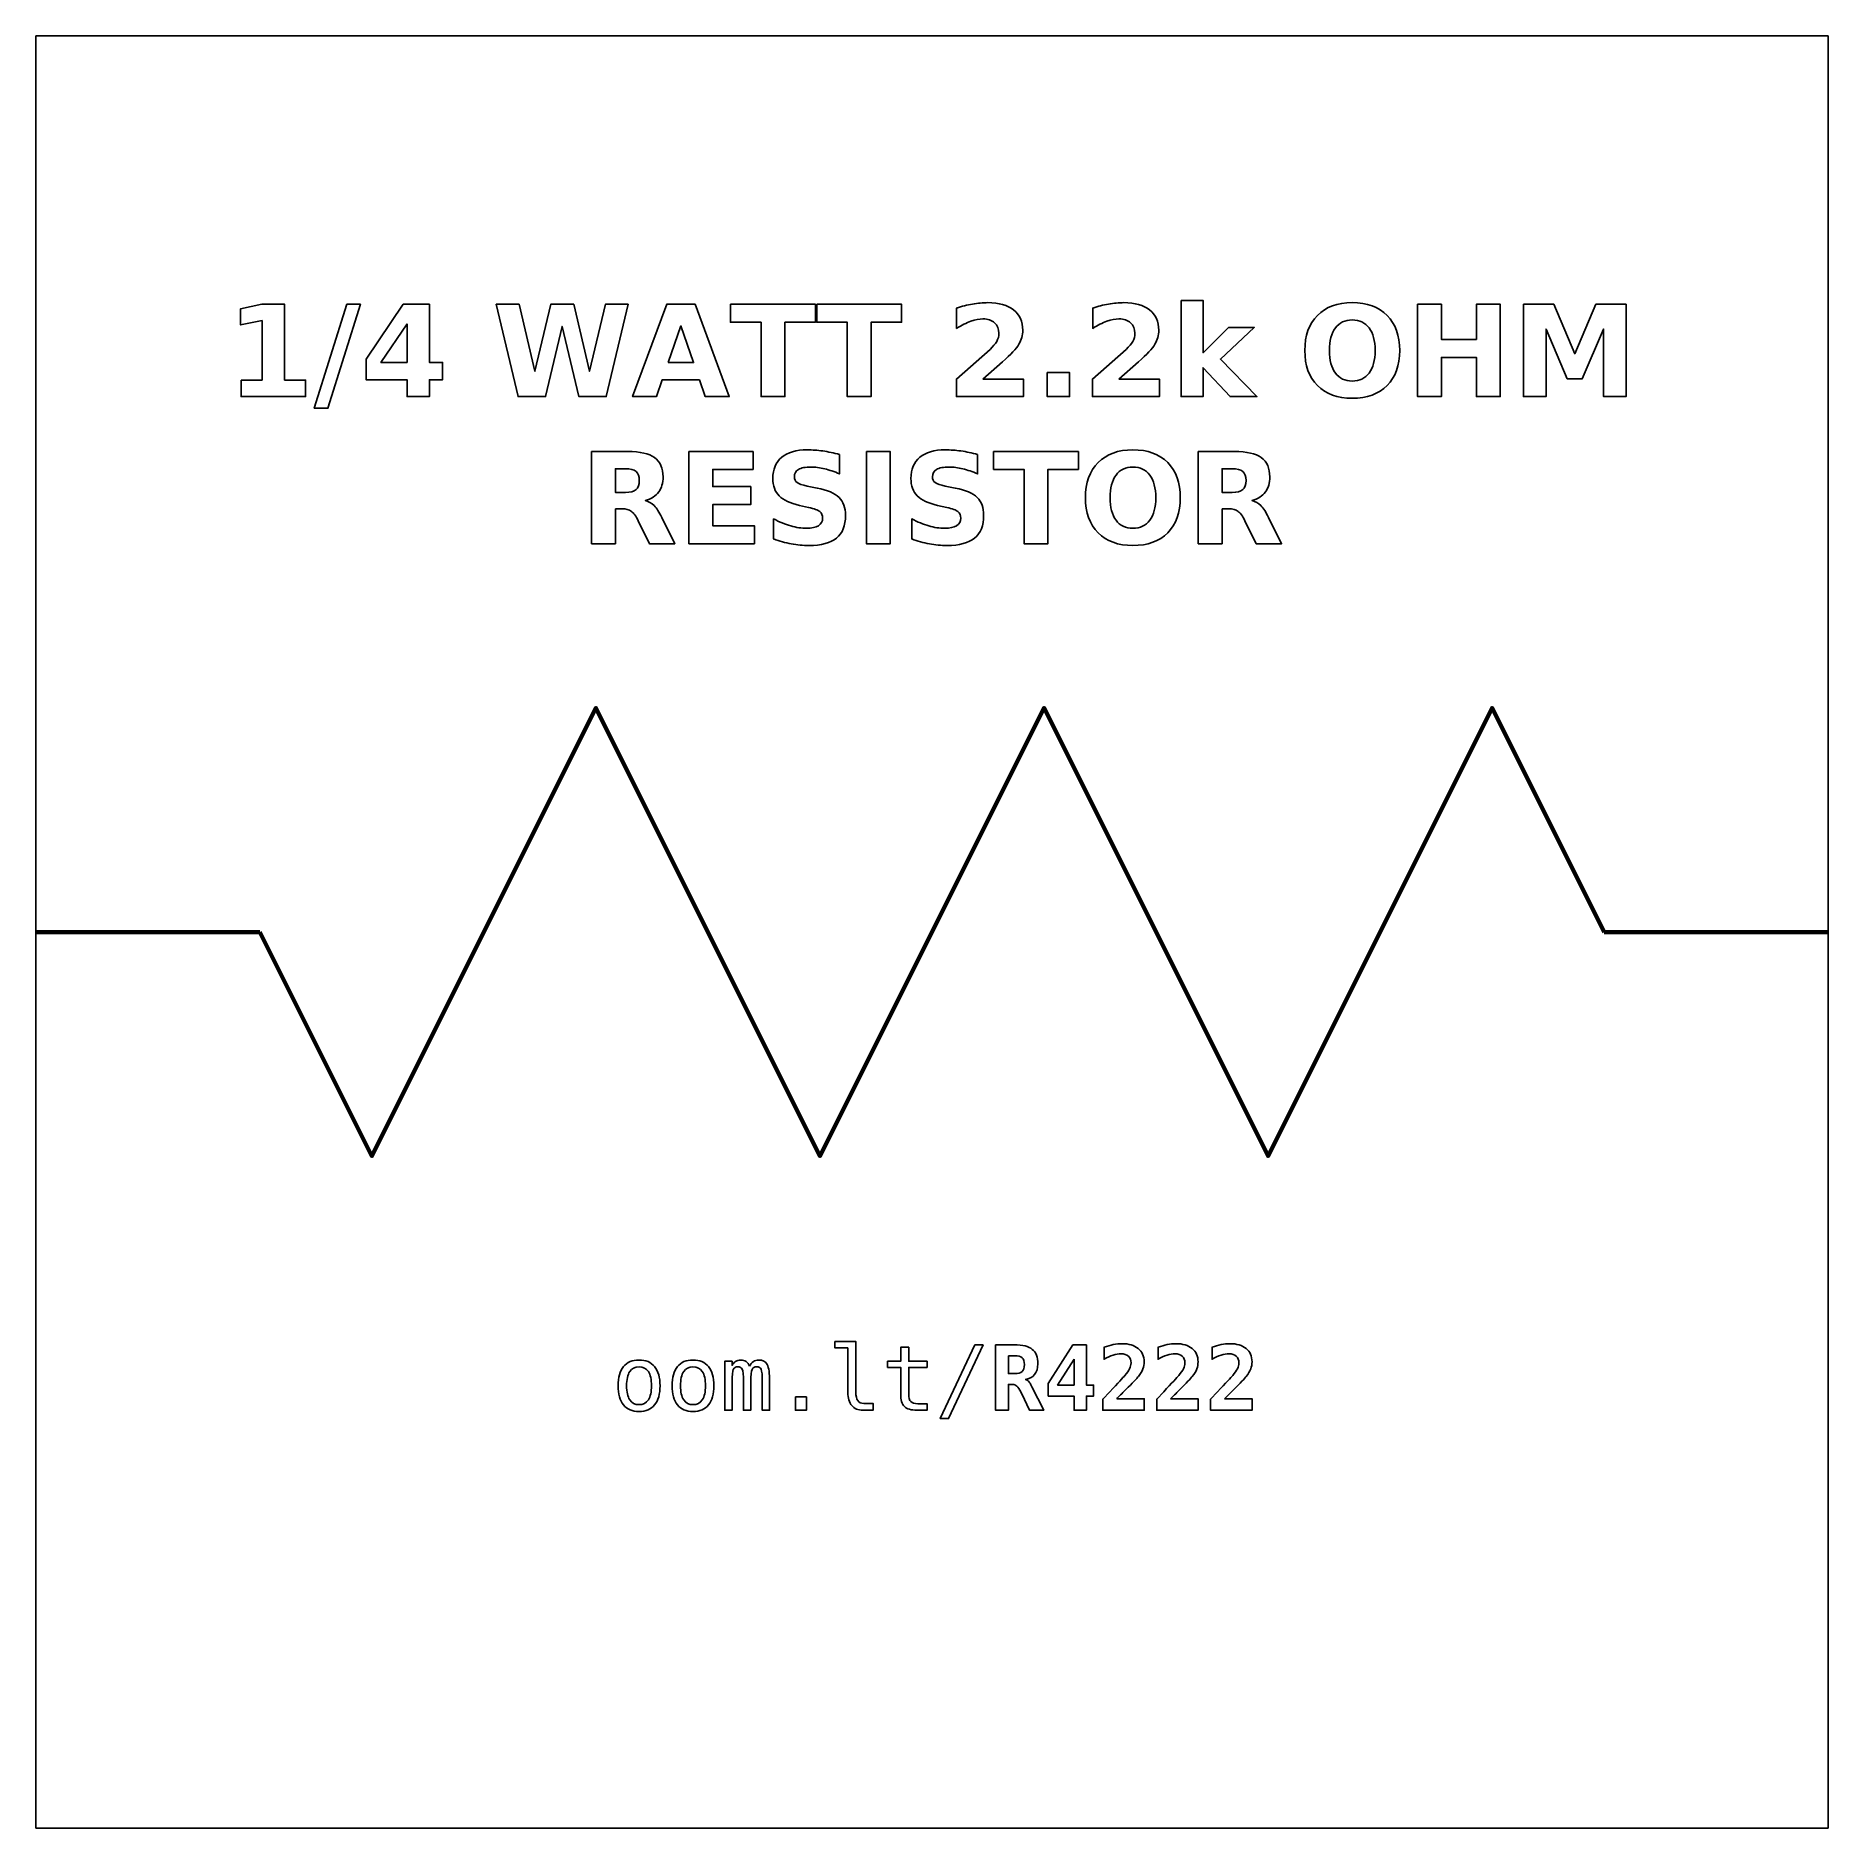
# Model space of a CAD drawing. Header units: centimetres. Extents: x -11.5 to -9.5, y -15.85 to -13.85.
import ezdxf

# ---------------------------------------------------------------- set-up
doc = ezdxf.new("R2010")
doc.units = ezdxf.units.CM
doc.header["$MEASUREMENT"] = 0
doc.layers.add('Layer 1', color=7, linetype='Continuous')

msp = doc.modelspace()

# ---------------------------------------------------------------- linework, layer by layer
at = {"layer": 'Layer 1', "color": 7}
msp.add_lwpolyline([(-11.5, -15.85), (-9.5, -15.85), (-9.5, -13.85), (-11.5, -13.85), (-11.5, -15.85)], close=True, dxfattribs=at)
at = {"layer": 'Layer 1', "color": 250}
for points, knots in [([(-11.27097, -14.23414), (-11.27097, -14.23414), (-11.24754, -14.23414), (-11.24754, -14.23414), (-11.24754, -14.23414), (-11.24754, -14.23414), (-11.24754, -14.16765), (-11.24754, -14.16765), (-11.24754, -14.16765), (-11.24754, -14.16765), (-11.27158, -14.17262), (-11.27158, -14.17262), (-11.27158, -14.17262), (-11.27158, -14.17262), (-11.27158, -14.15455), (-11.27158, -14.15455), (-11.27158, -14.15455), (-11.27158, -14.15455), (-11.24768, -14.14959), (-11.24768, -14.14959), (-11.24768, -14.14959), (-11.24768, -14.14959), (-11.22247, -14.14959), (-11.22247, -14.14959), (-11.22247, -14.14959), (-11.22247, -14.14959), (-11.22247, -14.23414), (-11.22247, -14.23414), (-11.22247, -14.23414), (-11.22247, -14.23414), (-11.19905, -14.23414), (-11.19905, -14.23414), (-11.19905, -14.23414), (-11.19905, -14.23414), (-11.19905, -14.25246), (-11.19905, -14.25246), (-11.19905, -14.25246), (-11.19905, -14.25246), (-11.27097, -14.25246), (-11.27097, -14.25246), (-11.27097, -14.25246), (-11.27097, -14.25246), (-11.27097, -14.23414), (-11.27097, -14.23414)], [0, 0, 0, 0, 0.0909091, 0.0909091, 0.0909091, 0.0909091, 0.1818182, 0.1818182, 0.1818182, 0.1818182, 0.2727273, 0.2727273, 0.2727273, 0.2727273, 0.3636364, 0.3636364, 0.3636364, 0.3636364, 0.4545455, 0.4545455, 0.4545455, 0.4545455, 0.5454545, 0.5454545, 0.5454545, 0.5454545, 0.6363636, 0.6363636, 0.6363636, 0.6363636, 0.7272727, 0.7272727, 0.7272727, 0.7272727, 0.8181818, 0.8181818, 0.8181818, 0.8181818, 0.9090909, 0.9090909, 0.9090909, 0.9090909, 1, 1, 1, 1]), ([(-11.15307, -14.14959), (-11.15307, -14.14959), (-11.13778, -14.14959), (-11.13778, -14.14959), (-11.13778, -14.14959), (-11.13778, -14.14959), (-11.17409, -14.26556), (-11.17409, -14.26556), (-11.17409, -14.26556), (-11.17409, -14.26556), (-11.18931, -14.26556), (-11.18931, -14.26556), (-11.18931, -14.26556), (-11.18931, -14.26556), (-11.15307, -14.14959), (-11.15307, -14.14959)], [0, 0, 0, 0, 0.25, 0.25, 0.25, 0.25, 0.5, 0.5, 0.5, 0.5, 0.75, 0.75, 0.75, 0.75, 1, 1, 1, 1]), ([(-11.09023, -14.14959), (-11.09023, -14.14959), (-11.06073, -14.14959), (-11.06073, -14.14959), (-11.06073, -14.14959), (-11.06073, -14.14959), (-11.06073, -14.2145), (-11.06073, -14.2145), (-11.06073, -14.2145), (-11.06073, -14.2145), (-11.04606, -14.2145), (-11.04606, -14.2145), (-11.04606, -14.2145), (-11.04606, -14.2145), (-11.04606, -14.23372), (-11.04606, -14.23372), (-11.04606, -14.23372), (-11.04606, -14.23372), (-11.06073, -14.23372), (-11.06073, -14.23372), (-11.06073, -14.23372), (-11.06073, -14.23372), (-11.06073, -14.25246), (-11.06073, -14.25246), (-11.06073, -14.25246), (-11.06073, -14.25246), (-11.0858, -14.25246), (-11.0858, -14.25246), (-11.0858, -14.25246), (-11.0858, -14.25246), (-11.0858, -14.23372), (-11.0858, -14.23372), (-11.0858, -14.23372), (-11.0858, -14.23372), (-11.13143, -14.23372), (-11.13143, -14.23372), (-11.13143, -14.23372), (-11.13143, -14.23372), (-11.13143, -14.21097), (-11.13143, -14.21097), (-11.13143, -14.21097), (-11.13143, -14.21097), (-11.09023, -14.14959), (-11.09023, -14.14959)], [0, 0, 0, 0, 0.0909091, 0.0909091, 0.0909091, 0.0909091, 0.1818182, 0.1818182, 0.1818182, 0.1818182, 0.2727273, 0.2727273, 0.2727273, 0.2727273, 0.3636364, 0.3636364, 0.3636364, 0.3636364, 0.4545455, 0.4545455, 0.4545455, 0.4545455, 0.5454545, 0.5454545, 0.5454545, 0.5454545, 0.6363636, 0.6363636, 0.6363636, 0.6363636, 0.7272727, 0.7272727, 0.7272727, 0.7272727, 0.8181818, 0.8181818, 0.8181818, 0.8181818, 0.9090909, 0.9090909, 0.9090909, 0.9090909, 1, 1, 1, 1]), ([(-10.98625, -14.14959), (-10.98625, -14.14959), (-10.96083, -14.14959), (-10.96083, -14.14959), (-10.96083, -14.14959), (-10.96083, -14.14959), (-10.94305, -14.22436), (-10.94305, -14.22436), (-10.94305, -14.22436), (-10.94305, -14.22436), (-10.92541, -14.14959), (-10.92541, -14.14959), (-10.92541, -14.14959), (-10.92541, -14.14959), (-10.89984, -14.14959), (-10.89984, -14.14959), (-10.89984, -14.14959), (-10.89984, -14.14959), (-10.88221, -14.22436), (-10.88221, -14.22436), (-10.88221, -14.22436), (-10.88221, -14.22436), (-10.86443, -14.14959), (-10.86443, -14.14959), (-10.86443, -14.14959), (-10.86443, -14.14959), (-10.83921, -14.14959), (-10.83921, -14.14959), (-10.83921, -14.14959), (-10.83921, -14.14959), (-10.86346, -14.25246), (-10.86346, -14.25246), (-10.86346, -14.25246), (-10.86346, -14.25246), (-10.89406, -14.25246), (-10.89406, -14.25246), (-10.89406, -14.25246), (-10.89406, -14.25246), (-10.91273, -14.17426), (-10.91273, -14.17426), (-10.91273, -14.17426), (-10.91273, -14.17426), (-10.93119, -14.25246), (-10.93119, -14.25246), (-10.93119, -14.25246), (-10.93119, -14.25246), (-10.96179, -14.25246), (-10.96179, -14.25246), (-10.96179, -14.25246), (-10.96179, -14.25246), (-10.98625, -14.14959), (-10.98625, -14.14959)], [0, 0, 0, 0, 0.0769231, 0.0769231, 0.0769231, 0.0769231, 0.1538462, 0.1538462, 0.1538462, 0.1538462, 0.2307692, 0.2307692, 0.2307692, 0.2307692, 0.3076923, 0.3076923, 0.3076923, 0.3076923, 0.3846154, 0.3846154, 0.3846154, 0.3846154, 0.4615385, 0.4615385, 0.4615385, 0.4615385, 0.5384615, 0.5384615, 0.5384615, 0.5384615, 0.6153846, 0.6153846, 0.6153846, 0.6153846, 0.6923077, 0.6923077, 0.6923077, 0.6923077, 0.7692308, 0.7692308, 0.7692308, 0.7692308, 0.8461538, 0.8461538, 0.8461538, 0.8461538, 0.9230769, 0.9230769, 0.9230769, 0.9230769, 1, 1, 1, 1]), ([(-10.75944, -14.23374), (-10.75944, -14.23374), (-10.80093, -14.23374), (-10.80093, -14.23374), (-10.80093, -14.23374), (-10.80093, -14.23374), (-10.80747, -14.25246), (-10.80747, -14.25246), (-10.80747, -14.25246), (-10.80747, -14.25246), (-10.83414, -14.25246), (-10.83414, -14.25246), (-10.83414, -14.25246), (-10.83414, -14.25246), (-10.79604, -14.14959), (-10.79604, -14.14959), (-10.79604, -14.14959), (-10.79604, -14.14959), (-10.76441, -14.14959), (-10.76441, -14.14959), (-10.76441, -14.14959), (-10.76441, -14.14959), (-10.72631, -14.25246), (-10.72631, -14.25246), (-10.72631, -14.25246), (-10.72631, -14.25246), (-10.75298, -14.25246), (-10.75298, -14.25246), (-10.75298, -14.25246), (-10.75298, -14.25246), (-10.75944, -14.23374), (-10.75944, -14.23374)], [0, 0, 0, 0, 0.125, 0.125, 0.125, 0.125, 0.25, 0.25, 0.25, 0.25, 0.375, 0.375, 0.375, 0.375, 0.5, 0.5, 0.5, 0.5, 0.625, 0.625, 0.625, 0.625, 0.75, 0.75, 0.75, 0.75, 0.875, 0.875, 0.875, 0.875, 1, 1, 1, 1]), ([(-10.72492, -14.14959), (-10.72492, -14.14959), (-10.63012, -14.14959), (-10.63012, -14.14959), (-10.63012, -14.14959), (-10.63012, -14.14959), (-10.63012, -14.16965), (-10.63012, -14.16965), (-10.63012, -14.16965), (-10.63012, -14.16965), (-10.66422, -14.16965), (-10.66422, -14.16965), (-10.66422, -14.16965), (-10.66422, -14.16965), (-10.66422, -14.25246), (-10.66422, -14.25246), (-10.66422, -14.25246), (-10.66422, -14.25246), (-10.69075, -14.25246), (-10.69075, -14.25246), (-10.69075, -14.25246), (-10.69075, -14.25246), (-10.69075, -14.16965), (-10.69075, -14.16965), (-10.69075, -14.16965), (-10.69075, -14.16965), (-10.72492, -14.16965), (-10.72492, -14.16965), (-10.72492, -14.16965), (-10.72492, -14.16965), (-10.72492, -14.14959), (-10.72492, -14.14959)], [0, 0, 0, 0, 0.125, 0.125, 0.125, 0.125, 0.25, 0.25, 0.25, 0.25, 0.375, 0.375, 0.375, 0.375, 0.5, 0.5, 0.5, 0.5, 0.625, 0.625, 0.625, 0.625, 0.75, 0.75, 0.75, 0.75, 0.875, 0.875, 0.875, 0.875, 1, 1, 1, 1]), ([(-10.62866, -14.14959), (-10.62866, -14.14959), (-10.53386, -14.14959), (-10.53386, -14.14959), (-10.53386, -14.14959), (-10.53386, -14.14959), (-10.53386, -14.16965), (-10.53386, -14.16965), (-10.53386, -14.16965), (-10.53386, -14.16965), (-10.56796, -14.16965), (-10.56796, -14.16965), (-10.56796, -14.16965), (-10.56796, -14.16965), (-10.56796, -14.25246), (-10.56796, -14.25246), (-10.56796, -14.25246), (-10.56796, -14.25246), (-10.59449, -14.25246), (-10.59449, -14.25246), (-10.59449, -14.25246), (-10.59449, -14.25246), (-10.59449, -14.16965), (-10.59449, -14.16965), (-10.59449, -14.16965), (-10.59449, -14.16965), (-10.62866, -14.16965), (-10.62866, -14.16965), (-10.62866, -14.16965), (-10.62866, -14.16965), (-10.62866, -14.14959), (-10.62866, -14.14959)], [0, 0, 0, 0, 0.125, 0.125, 0.125, 0.125, 0.25, 0.25, 0.25, 0.25, 0.375, 0.375, 0.375, 0.375, 0.5, 0.5, 0.5, 0.5, 0.625, 0.625, 0.625, 0.625, 0.75, 0.75, 0.75, 0.75, 0.875, 0.875, 0.875, 0.875, 1, 1, 1, 1]), ([(-10.44329, -14.23296), (-10.44329, -14.23296), (-10.39801, -14.23296), (-10.39801, -14.23296), (-10.39801, -14.23296), (-10.39801, -14.23296), (-10.39801, -14.25246), (-10.39801, -14.25246), (-10.39801, -14.25246), (-10.39801, -14.25246), (-10.47278, -14.25246), (-10.47278, -14.25246), (-10.47278, -14.25246), (-10.47278, -14.25246), (-10.47278, -14.23296), (-10.47278, -14.23296), (-10.47278, -14.23296), (-10.47278, -14.23296), (-10.43522, -14.19983), (-10.43522, -14.19983), (-10.43522, -14.19983), (-10.43186, -14.19679), (-10.42939, -14.19383), (-10.42779, -14.19094), (-10.42779, -14.19094), (-10.42617, -14.18804), (-10.42537, -14.18503), (-10.42537, -14.1819), (-10.42537, -14.1819), (-10.42537, -14.17708), (-10.42699, -14.1732), (-10.43023, -14.17026), (-10.43023, -14.17026), (-10.43346, -14.16732), (-10.43776, -14.16587), (-10.44315, -14.16587), (-10.44315, -14.16587), (-10.44728, -14.16587), (-10.4518, -14.16676), (-10.45672, -14.16852), (-10.45672, -14.16852), (-10.46163, -14.17029), (-10.4669, -14.17292), (-10.4725, -14.1764), (-10.4725, -14.1764), (-10.4725, -14.1764), (-10.4725, -14.1538), (-10.4725, -14.1538), (-10.4725, -14.1538), (-10.46652, -14.15183), (-10.46062, -14.15032), (-10.45479, -14.14929), (-10.45479, -14.14929), (-10.44895, -14.14825), (-10.44324, -14.14773), (-10.43762, -14.14773), (-10.43762, -14.14773), (-10.42532, -14.14773), (-10.41575, -14.15044), (-10.40893, -14.15587), (-10.40893, -14.15587), (-10.40211, -14.16128), (-10.3987, -14.16883), (-10.3987, -14.17854), (-10.3987, -14.17854), (-10.3987, -14.18414), (-10.40015, -14.18936), (-10.40305, -14.19421), (-10.40305, -14.19421), (-10.40594, -14.19905), (-10.41203, -14.20554), (-10.4213, -14.21368), (-10.4213, -14.21368), (-10.4213, -14.21368), (-10.44329, -14.23296), (-10.44329, -14.23296)], [0, 0, 0, 0, 0.0526316, 0.0526316, 0.0526316, 0.0526316, 0.1052632, 0.1052632, 0.1052632, 0.1052632, 0.1578947, 0.1578947, 0.1578947, 0.1578947, 0.2105263, 0.2105263, 0.2105263, 0.2105263, 0.2631579, 0.2631579, 0.2631579, 0.2631579, 0.3157895, 0.3157895, 0.3157895, 0.3157895, 0.3684211, 0.3684211, 0.3684211, 0.3684211, 0.4210526, 0.4210526, 0.4210526, 0.4210526, 0.4736842, 0.4736842, 0.4736842, 0.4736842, 0.5263158, 0.5263158, 0.5263158, 0.5263158, 0.5789474, 0.5789474, 0.5789474, 0.5789474, 0.6315789, 0.6315789, 0.6315789, 0.6315789, 0.6842105, 0.6842105, 0.6842105, 0.6842105, 0.7368421, 0.7368421, 0.7368421, 0.7368421, 0.7894737, 0.7894737, 0.7894737, 0.7894737, 0.8421053, 0.8421053, 0.8421053, 0.8421053, 0.8947368, 0.8947368, 0.8947368, 0.8947368, 0.9473684, 0.9473684, 0.9473684, 0.9473684, 1, 1, 1, 1]), ([(-10.2915, -14.23296), (-10.2915, -14.23296), (-10.24622, -14.23296), (-10.24622, -14.23296), (-10.24622, -14.23296), (-10.24622, -14.23296), (-10.24622, -14.25246), (-10.24622, -14.25246), (-10.24622, -14.25246), (-10.24622, -14.25246), (-10.32099, -14.25246), (-10.32099, -14.25246), (-10.32099, -14.25246), (-10.32099, -14.25246), (-10.32099, -14.23296), (-10.32099, -14.23296), (-10.32099, -14.23296), (-10.32099, -14.23296), (-10.28343, -14.19983), (-10.28343, -14.19983), (-10.28343, -14.19983), (-10.28007, -14.19679), (-10.2776, -14.19383), (-10.276, -14.19094), (-10.276, -14.19094), (-10.27438, -14.18804), (-10.27358, -14.18503), (-10.27358, -14.1819), (-10.27358, -14.1819), (-10.27358, -14.17708), (-10.2752, -14.1732), (-10.27844, -14.17026), (-10.27844, -14.17026), (-10.28167, -14.16732), (-10.28597, -14.16587), (-10.29136, -14.16587), (-10.29136, -14.16587), (-10.29549, -14.16587), (-10.30001, -14.16676), (-10.30493, -14.16852), (-10.30493, -14.16852), (-10.30984, -14.17029), (-10.31511, -14.17292), (-10.32071, -14.1764), (-10.32071, -14.1764), (-10.32071, -14.1764), (-10.32071, -14.1538), (-10.32071, -14.1538), (-10.32071, -14.1538), (-10.31473, -14.15183), (-10.30883, -14.15032), (-10.303, -14.14929), (-10.303, -14.14929), (-10.29716, -14.14825), (-10.29145, -14.14773), (-10.28583, -14.14773), (-10.28583, -14.14773), (-10.27353, -14.14773), (-10.26396, -14.15044), (-10.25714, -14.15587), (-10.25714, -14.15587), (-10.25032, -14.16128), (-10.24691, -14.16883), (-10.24691, -14.17854), (-10.24691, -14.17854), (-10.24691, -14.18414), (-10.24836, -14.18936), (-10.25126, -14.19421), (-10.25126, -14.19421), (-10.25415, -14.19905), (-10.26024, -14.20554), (-10.26951, -14.21368), (-10.26951, -14.21368), (-10.26951, -14.21368), (-10.2915, -14.23296), (-10.2915, -14.23296)], [0, 0, 0, 0, 0.0526316, 0.0526316, 0.0526316, 0.0526316, 0.1052632, 0.1052632, 0.1052632, 0.1052632, 0.1578947, 0.1578947, 0.1578947, 0.1578947, 0.2105263, 0.2105263, 0.2105263, 0.2105263, 0.2631579, 0.2631579, 0.2631579, 0.2631579, 0.3157895, 0.3157895, 0.3157895, 0.3157895, 0.3684211, 0.3684211, 0.3684211, 0.3684211, 0.4210526, 0.4210526, 0.4210526, 0.4210526, 0.4736842, 0.4736842, 0.4736842, 0.4736842, 0.5263158, 0.5263158, 0.5263158, 0.5263158, 0.5789474, 0.5789474, 0.5789474, 0.5789474, 0.6315789, 0.6315789, 0.6315789, 0.6315789, 0.6842105, 0.6842105, 0.6842105, 0.6842105, 0.7368421, 0.7368421, 0.7368421, 0.7368421, 0.7894737, 0.7894737, 0.7894737, 0.7894737, 0.8421053, 0.8421053, 0.8421053, 0.8421053, 0.8947368, 0.8947368, 0.8947368, 0.8947368, 0.9473684, 0.9473684, 0.9473684, 0.9473684, 1, 1, 1, 1]), ([(-10.22212, -14.14524), (-10.22212, -14.14524), (-10.19745, -14.14524), (-10.19745, -14.14524), (-10.19745, -14.14524), (-10.19745, -14.14524), (-10.19745, -14.20361), (-10.19745, -14.20361), (-10.19745, -14.20361), (-10.19745, -14.20361), (-10.16906, -14.1753), (-10.16906, -14.1753), (-10.16906, -14.1753), (-10.16906, -14.1753), (-10.14039, -14.1753), (-10.14039, -14.1753), (-10.14039, -14.1753), (-10.14039, -14.1753), (-10.17809, -14.21071), (-10.17809, -14.21071), (-10.17809, -14.21071), (-10.17809, -14.21071), (-10.13743, -14.25246), (-10.13743, -14.25246), (-10.13743, -14.25246), (-10.13743, -14.25246), (-10.16734, -14.25246), (-10.16734, -14.25246), (-10.16734, -14.25246), (-10.16734, -14.25246), (-10.19745, -14.22029), (-10.19745, -14.22029), (-10.19745, -14.22029), (-10.19745, -14.22029), (-10.19745, -14.25246), (-10.19745, -14.25246), (-10.19745, -14.25246), (-10.19745, -14.25246), (-10.22212, -14.25246), (-10.22212, -14.25246), (-10.22212, -14.25246), (-10.22212, -14.25246), (-10.22212, -14.14524), (-10.22212, -14.14524)], [0, 0, 0, 0, 0.0909091, 0.0909091, 0.0909091, 0.0909091, 0.1818182, 0.1818182, 0.1818182, 0.1818182, 0.2727273, 0.2727273, 0.2727273, 0.2727273, 0.3636364, 0.3636364, 0.3636364, 0.3636364, 0.4545455, 0.4545455, 0.4545455, 0.4545455, 0.5454545, 0.5454545, 0.5454545, 0.5454545, 0.6363636, 0.6363636, 0.6363636, 0.6363636, 0.7272727, 0.7272727, 0.7272727, 0.7272727, 0.8181818, 0.8181818, 0.8181818, 0.8181818, 0.9090909, 0.9090909, 0.9090909, 0.9090909, 1, 1, 1, 1]), ([(-10.03105, -14.14773), (-10.01452, -14.14773), (-10.00156, -14.15246), (-9.9922, -14.16194), (-9.9922, -14.16194), (-9.98282, -14.17139), (-9.97814, -14.18444), (-9.97814, -14.20112), (-9.97814, -14.20112), (-9.97814, -14.21775), (-9.98282, -14.2308), (-9.9922, -14.24025), (-9.9922, -14.24025), (-10.00156, -14.24973), (-10.01452, -14.25446), (-10.03105, -14.25446), (-10.03105, -14.25446), (-10.04754, -14.25446), (-10.06047, -14.24973), (-10.06988, -14.24025), (-10.06988, -14.24025), (-10.07926, -14.2308), (-10.08397, -14.21775), (-10.08397, -14.20112), (-10.08397, -14.20112), (-10.08397, -14.18444), (-10.07926, -14.17139), (-10.06988, -14.16194), (-10.06988, -14.16194), (-10.06047, -14.15246), (-10.04754, -14.14773), (-10.03105, -14.14773)], [0, 0, 0, 0, 0.125, 0.125, 0.125, 0.125, 0.25, 0.25, 0.25, 0.25, 0.375, 0.375, 0.375, 0.375, 0.5, 0.5, 0.5, 0.5, 0.625, 0.625, 0.625, 0.625, 0.75, 0.75, 0.75, 0.75, 0.875, 0.875, 0.875, 0.875, 1, 1, 1, 1]), ([(-9.95807, -14.14959), (-9.95807, -14.14959), (-9.93154, -14.14959), (-9.93154, -14.14959), (-9.93154, -14.14959), (-9.93154, -14.14959), (-9.93154, -14.1888), (-9.93154, -14.1888), (-9.93154, -14.1888), (-9.93154, -14.1888), (-9.89241, -14.1888), (-9.89241, -14.1888), (-9.89241, -14.1888), (-9.89241, -14.1888), (-9.89241, -14.14959), (-9.89241, -14.14959), (-9.89241, -14.14959), (-9.89241, -14.14959), (-9.86588, -14.14959), (-9.86588, -14.14959), (-9.86588, -14.14959), (-9.86588, -14.14959), (-9.86588, -14.25246), (-9.86588, -14.25246), (-9.86588, -14.25246), (-9.86588, -14.25246), (-9.89241, -14.25246), (-9.89241, -14.25246), (-9.89241, -14.25246), (-9.89241, -14.25246), (-9.89241, -14.20886), (-9.89241, -14.20886), (-9.89241, -14.20886), (-9.89241, -14.20886), (-9.93154, -14.20886), (-9.93154, -14.20886), (-9.93154, -14.20886), (-9.93154, -14.20886), (-9.93154, -14.25246), (-9.93154, -14.25246), (-9.93154, -14.25246), (-9.93154, -14.25246), (-9.95807, -14.25246), (-9.95807, -14.25246), (-9.95807, -14.25246), (-9.95807, -14.25246), (-9.95807, -14.14959), (-9.95807, -14.14959)], [0, 0, 0, 0, 0.0833333, 0.0833333, 0.0833333, 0.0833333, 0.1666667, 0.1666667, 0.1666667, 0.1666667, 0.25, 0.25, 0.25, 0.25, 0.3333333, 0.3333333, 0.3333333, 0.3333333, 0.4166667, 0.4166667, 0.4166667, 0.4166667, 0.5, 0.5, 0.5, 0.5, 0.5833333, 0.5833333, 0.5833333, 0.5833333, 0.6666667, 0.6666667, 0.6666667, 0.6666667, 0.75, 0.75, 0.75, 0.75, 0.8333333, 0.8333333, 0.8333333, 0.8333333, 0.9166667, 0.9166667, 0.9166667, 0.9166667, 1, 1, 1, 1]), ([(-9.83998, -14.14959), (-9.83998, -14.14959), (-9.80623, -14.14959), (-9.80623, -14.14959), (-9.80623, -14.14959), (-9.80623, -14.14959), (-9.78278, -14.20465), (-9.78278, -14.20465), (-9.78278, -14.20465), (-9.78278, -14.20465), (-9.75922, -14.14959), (-9.75922, -14.14959), (-9.75922, -14.14959), (-9.75922, -14.14959), (-9.72554, -14.14959), (-9.72554, -14.14959), (-9.72554, -14.14959), (-9.72554, -14.14959), (-9.72554, -14.25246), (-9.72554, -14.25246), (-9.72554, -14.25246), (-9.72554, -14.25246), (-9.75061, -14.25246), (-9.75061, -14.25246), (-9.75061, -14.25246), (-9.75061, -14.25246), (-9.75061, -14.17722), (-9.75061, -14.17722), (-9.75061, -14.17722), (-9.75061, -14.17722), (-9.77432, -14.23268), (-9.77432, -14.23268), (-9.77432, -14.23268), (-9.77432, -14.23268), (-9.79113, -14.23268), (-9.79113, -14.23268), (-9.79113, -14.23268), (-9.79113, -14.23268), (-9.81484, -14.17722), (-9.81484, -14.17722), (-9.81484, -14.17722), (-9.81484, -14.17722), (-9.81484, -14.25246), (-9.81484, -14.25246), (-9.81484, -14.25246), (-9.81484, -14.25246), (-9.83998, -14.25246), (-9.83998, -14.25246), (-9.83998, -14.25246), (-9.83998, -14.25246), (-9.83998, -14.14959), (-9.83998, -14.14959)], [0, 0, 0, 0, 0.0769231, 0.0769231, 0.0769231, 0.0769231, 0.1538462, 0.1538462, 0.1538462, 0.1538462, 0.2307692, 0.2307692, 0.2307692, 0.2307692, 0.3076923, 0.3076923, 0.3076923, 0.3076923, 0.3846154, 0.3846154, 0.3846154, 0.3846154, 0.4615385, 0.4615385, 0.4615385, 0.4615385, 0.5384615, 0.5384615, 0.5384615, 0.5384615, 0.6153846, 0.6153846, 0.6153846, 0.6153846, 0.6923077, 0.6923077, 0.6923077, 0.6923077, 0.7692308, 0.7692308, 0.7692308, 0.7692308, 0.8461538, 0.8461538, 0.8461538, 0.8461538, 0.9230769, 0.9230769, 0.9230769, 0.9230769, 1, 1, 1, 1]), ([(-11.0858, -14.17144), (-11.0858, -14.17144), (-11.1149, -14.2145), (-11.1149, -14.2145), (-11.1149, -14.2145), (-11.1149, -14.2145), (-11.0858, -14.2145), (-11.0858, -14.2145), (-11.0858, -14.2145), (-11.0858, -14.2145), (-11.0858, -14.17144), (-11.0858, -14.17144)], [0, 0, 0, 0, 0.3333333, 0.3333333, 0.3333333, 0.3333333, 0.6666667, 0.6666667, 0.6666667, 0.6666667, 1, 1, 1, 1]), ([(-10.79432, -14.21464), (-10.79432, -14.21464), (-10.76612, -14.21464), (-10.76612, -14.21464), (-10.76612, -14.21464), (-10.76612, -14.21464), (-10.78019, -14.17372), (-10.78019, -14.17372), (-10.78019, -14.17372), (-10.78019, -14.17372), (-10.79432, -14.21464), (-10.79432, -14.21464)], [0, 0, 0, 0, 0.3333333, 0.3333333, 0.3333333, 0.3333333, 0.6666667, 0.6666667, 0.6666667, 0.6666667, 1, 1, 1, 1]), ([(-10.03105, -14.16695), (-10.03914, -14.16695), (-10.0454, -14.16993), (-10.04987, -14.17591), (-10.04987, -14.17591), (-10.05431, -14.18188), (-10.05655, -14.19028), (-10.05655, -14.20112), (-10.05655, -14.20112), (-10.05655, -14.21194), (-10.05431, -14.22031), (-10.04987, -14.22628), (-10.04987, -14.22628), (-10.0454, -14.23226), (-10.03914, -14.23524), (-10.03105, -14.23524), (-10.03105, -14.23524), (-10.02291, -14.23524), (-10.01664, -14.23226), (-10.01217, -14.22628), (-10.01217, -14.22628), (-10.00772, -14.22031), (-10.00549, -14.21194), (-10.00549, -14.20112), (-10.00549, -14.20112), (-10.00549, -14.19028), (-10.00772, -14.18188), (-10.01217, -14.17591), (-10.01217, -14.17591), (-10.01664, -14.16993), (-10.02291, -14.16695), (-10.03105, -14.16695)], [0, 0, 0, 0, 0.125, 0.125, 0.125, 0.125, 0.25, 0.25, 0.25, 0.25, 0.375, 0.375, 0.375, 0.375, 0.5, 0.5, 0.5, 0.5, 0.625, 0.625, 0.625, 0.625, 0.75, 0.75, 0.75, 0.75, 0.875, 0.875, 0.875, 0.875, 1, 1, 1, 1]), ([(-10.37137, -14.22579), (-10.37137, -14.22579), (-10.34655, -14.22579), (-10.34655, -14.22579), (-10.34655, -14.22579), (-10.34655, -14.22579), (-10.34655, -14.25246), (-10.34655, -14.25246), (-10.34655, -14.25246), (-10.34655, -14.25246), (-10.37137, -14.25246), (-10.37137, -14.25246), (-10.37137, -14.25246), (-10.37137, -14.25246), (-10.37137, -14.22579), (-10.37137, -14.22579)], [0, 0, 0, 0, 0.25, 0.25, 0.25, 0.25, 0.5, 0.5, 0.5, 0.5, 0.75, 0.75, 0.75, 0.75, 1, 1, 1, 1]), ([(-10.85334, -14.37779), (-10.85334, -14.37779), (-10.85334, -14.41671), (-10.85334, -14.41671), (-10.85334, -14.41671), (-10.85334, -14.41671), (-10.87987, -14.41671), (-10.87987, -14.41671), (-10.87987, -14.41671), (-10.87987, -14.41671), (-10.87987, -14.31384), (-10.87987, -14.31384), (-10.87987, -14.31384), (-10.87987, -14.31384), (-10.83935, -14.31384), (-10.83935, -14.31384), (-10.83935, -14.31384), (-10.8258, -14.31384), (-10.81585, -14.31612), (-10.80955, -14.32066), (-10.80955, -14.32066), (-10.80323, -14.3252), (-10.80007, -14.3324), (-10.80007, -14.34223), (-10.80007, -14.34223), (-10.80007, -14.34902), (-10.80172, -14.35462), (-10.80499, -14.35897), (-10.80499, -14.35897), (-10.80828, -14.36335), (-10.81324, -14.36657), (-10.81985, -14.36862), (-10.81985, -14.36862), (-10.81623, -14.36946), (-10.81296, -14.37132), (-10.81009, -14.37424), (-10.81009, -14.37424), (-10.80722, -14.37715), (-10.80433, -14.38157), (-10.80139, -14.3875), (-10.80139, -14.3875), (-10.80139, -14.3875), (-10.78697, -14.41671), (-10.78697, -14.41671), (-10.78697, -14.41671), (-10.78697, -14.41671), (-10.81524, -14.41671), (-10.81524, -14.41671), (-10.81524, -14.41671), (-10.81524, -14.41671), (-10.82778, -14.39115), (-10.82778, -14.39115), (-10.82778, -14.39115), (-10.83029, -14.38602), (-10.83286, -14.38249), (-10.83547, -14.38061), (-10.83547, -14.38061), (-10.83806, -14.37873), (-10.84151, -14.37779), (-10.84584, -14.37779), (-10.84584, -14.37779), (-10.84584, -14.37779), (-10.85334, -14.37779), (-10.85334, -14.37779)], [0, 0, 0, 0, 0.0625, 0.0625, 0.0625, 0.0625, 0.125, 0.125, 0.125, 0.125, 0.1875, 0.1875, 0.1875, 0.1875, 0.25, 0.25, 0.25, 0.25, 0.3125, 0.3125, 0.3125, 0.3125, 0.375, 0.375, 0.375, 0.375, 0.4375, 0.4375, 0.4375, 0.4375, 0.5, 0.5, 0.5, 0.5, 0.5625, 0.5625, 0.5625, 0.5625, 0.625, 0.625, 0.625, 0.625, 0.6875, 0.6875, 0.6875, 0.6875, 0.75, 0.75, 0.75, 0.75, 0.8125, 0.8125, 0.8125, 0.8125, 0.875, 0.875, 0.875, 0.875, 0.9375, 0.9375, 0.9375, 0.9375, 1, 1, 1, 1]), ([(-10.77122, -14.31384), (-10.77122, -14.31384), (-10.69963, -14.31384), (-10.69963, -14.31384), (-10.69963, -14.31384), (-10.69963, -14.31384), (-10.69963, -14.3339), (-10.69963, -14.3339), (-10.69963, -14.3339), (-10.69963, -14.3339), (-10.74469, -14.3339), (-10.74469, -14.3339), (-10.74469, -14.3339), (-10.74469, -14.3339), (-10.74469, -14.35305), (-10.74469, -14.35305), (-10.74469, -14.35305), (-10.74469, -14.35305), (-10.70234, -14.35305), (-10.70234, -14.35305), (-10.70234, -14.35305), (-10.70234, -14.35305), (-10.70234, -14.37311), (-10.70234, -14.37311), (-10.70234, -14.37311), (-10.70234, -14.37311), (-10.74469, -14.37311), (-10.74469, -14.37311), (-10.74469, -14.37311), (-10.74469, -14.37311), (-10.74469, -14.39665), (-10.74469, -14.39665), (-10.74469, -14.39665), (-10.74469, -14.39665), (-10.69813, -14.39665), (-10.69813, -14.39665), (-10.69813, -14.39665), (-10.69813, -14.39665), (-10.69813, -14.41671), (-10.69813, -14.41671), (-10.69813, -14.41671), (-10.69813, -14.41671), (-10.77122, -14.41671), (-10.77122, -14.41671), (-10.77122, -14.41671), (-10.77122, -14.41671), (-10.77122, -14.31384), (-10.77122, -14.31384)], [0, 0, 0, 0, 0.0833333, 0.0833333, 0.0833333, 0.0833333, 0.1666667, 0.1666667, 0.1666667, 0.1666667, 0.25, 0.25, 0.25, 0.25, 0.3333333, 0.3333333, 0.3333333, 0.3333333, 0.4166667, 0.4166667, 0.4166667, 0.4166667, 0.5, 0.5, 0.5, 0.5, 0.5833333, 0.5833333, 0.5833333, 0.5833333, 0.6666667, 0.6666667, 0.6666667, 0.6666667, 0.75, 0.75, 0.75, 0.75, 0.8333333, 0.8333333, 0.8333333, 0.8333333, 0.9166667, 0.9166667, 0.9166667, 0.9166667, 1, 1, 1, 1]), ([(-10.60323, -14.31709), (-10.60323, -14.31709), (-10.60323, -14.33884), (-10.60323, -14.33884), (-10.60323, -14.33884), (-10.60888, -14.33632), (-10.6144, -14.33442), (-10.61976, -14.33313), (-10.61976, -14.33313), (-10.62515, -14.33183), (-10.63023, -14.3312), (-10.635, -14.3312), (-10.635, -14.3312), (-10.64133, -14.3312), (-10.64603, -14.33207), (-10.64907, -14.33381), (-10.64907, -14.33381), (-10.6521, -14.33557), (-10.65361, -14.33828), (-10.65361, -14.34195), (-10.65361, -14.34195), (-10.65361, -14.3447), (-10.6526, -14.34686), (-10.65055, -14.34839), (-10.65055, -14.34839), (-10.6485, -14.34992), (-10.64479, -14.35126), (-10.6394, -14.35236), (-10.6394, -14.35236), (-10.6394, -14.35236), (-10.62811, -14.35462), (-10.62811, -14.35462), (-10.62811, -14.35462), (-10.61666, -14.35693), (-10.60855, -14.36041), (-10.60373, -14.36511), (-10.60373, -14.36511), (-10.5989, -14.36979), (-10.59648, -14.37645), (-10.59648, -14.38508), (-10.59648, -14.38508), (-10.59648, -14.39644), (-10.59984, -14.40488), (-10.60657, -14.41041), (-10.60657, -14.41041), (-10.6133, -14.41593), (-10.62357, -14.41871), (-10.6374, -14.41871), (-10.6374, -14.41871), (-10.64394, -14.41871), (-10.65048, -14.4181), (-10.65704, -14.41685), (-10.65704, -14.41685), (-10.6636, -14.4156), (-10.67019, -14.41377), (-10.67675, -14.41135), (-10.67675, -14.41135), (-10.67675, -14.41135), (-10.67675, -14.38896), (-10.67675, -14.38896), (-10.67675, -14.38896), (-10.67019, -14.39244), (-10.66384, -14.39507), (-10.6577, -14.39684), (-10.6577, -14.39684), (-10.65156, -14.3986), (-10.64566, -14.39949), (-10.63997, -14.39949), (-10.63997, -14.39949), (-10.63418, -14.39949), (-10.62974, -14.39853), (-10.62666, -14.3966), (-10.62666, -14.3966), (-10.62357, -14.39467), (-10.62205, -14.39192), (-10.62205, -14.38832), (-10.62205, -14.38832), (-10.62205, -14.38512), (-10.62308, -14.38263), (-10.62517, -14.38089), (-10.62517, -14.38089), (-10.62727, -14.37915), (-10.63143, -14.37758), (-10.63769, -14.37621), (-10.63769, -14.37621), (-10.63769, -14.37621), (-10.64796, -14.37393), (-10.64796, -14.37393), (-10.64796, -14.37393), (-10.65824, -14.37172), (-10.66577, -14.36822), (-10.67052, -14.36339), (-10.67052, -14.36339), (-10.67527, -14.35857), (-10.67764, -14.35206), (-10.67764, -14.3439), (-10.67764, -14.3439), (-10.67764, -14.33364), (-10.67433, -14.32576), (-10.66772, -14.32026), (-10.66772, -14.32026), (-10.66111, -14.31473), (-10.65161, -14.31198), (-10.63919, -14.31198), (-10.63919, -14.31198), (-10.63355, -14.31198), (-10.62774, -14.31241), (-10.62176, -14.31325), (-10.62176, -14.31325), (-10.61579, -14.3141), (-10.60961, -14.31537), (-10.60323, -14.31709)], [0, 0, 0, 0, 0.0357143, 0.0357143, 0.0357143, 0.0357143, 0.0714286, 0.0714286, 0.0714286, 0.0714286, 0.1071429, 0.1071429, 0.1071429, 0.1071429, 0.1428571, 0.1428571, 0.1428571, 0.1428571, 0.1785714, 0.1785714, 0.1785714, 0.1785714, 0.2142857, 0.2142857, 0.2142857, 0.2142857, 0.25, 0.25, 0.25, 0.25, 0.2857143, 0.2857143, 0.2857143, 0.2857143, 0.3214286, 0.3214286, 0.3214286, 0.3214286, 0.3571429, 0.3571429, 0.3571429, 0.3571429, 0.3928571, 0.3928571, 0.3928571, 0.3928571, 0.4285714, 0.4285714, 0.4285714, 0.4285714, 0.4642857, 0.4642857, 0.4642857, 0.4642857, 0.5, 0.5, 0.5, 0.5, 0.5357143, 0.5357143, 0.5357143, 0.5357143, 0.5714286, 0.5714286, 0.5714286, 0.5714286, 0.6071429, 0.6071429, 0.6071429, 0.6071429, 0.6428571, 0.6428571, 0.6428571, 0.6428571, 0.6785714, 0.6785714, 0.6785714, 0.6785714, 0.7142857, 0.7142857, 0.7142857, 0.7142857, 0.75, 0.75, 0.75, 0.75, 0.7857143, 0.7857143, 0.7857143, 0.7857143, 0.8214286, 0.8214286, 0.8214286, 0.8214286, 0.8571429, 0.8571429, 0.8571429, 0.8571429, 0.8928571, 0.8928571, 0.8928571, 0.8928571, 0.9285714, 0.9285714, 0.9285714, 0.9285714, 0.9642857, 0.9642857, 0.9642857, 0.9642857, 1, 1, 1, 1]), ([(-10.5732, -14.31384), (-10.5732, -14.31384), (-10.54667, -14.31384), (-10.54667, -14.31384), (-10.54667, -14.31384), (-10.54667, -14.31384), (-10.54667, -14.41671), (-10.54667, -14.41671), (-10.54667, -14.41671), (-10.54667, -14.41671), (-10.5732, -14.41671), (-10.5732, -14.41671), (-10.5732, -14.41671), (-10.5732, -14.41671), (-10.5732, -14.31384), (-10.5732, -14.31384)], [0, 0, 0, 0, 0.25, 0.25, 0.25, 0.25, 0.5, 0.5, 0.5, 0.5, 0.75, 0.75, 0.75, 0.75, 1, 1, 1, 1]), ([(-10.44912, -14.31709), (-10.44912, -14.31709), (-10.44912, -14.33884), (-10.44912, -14.33884), (-10.44912, -14.33884), (-10.45477, -14.33632), (-10.46029, -14.33442), (-10.46565, -14.33313), (-10.46565, -14.33313), (-10.47104, -14.33183), (-10.47612, -14.3312), (-10.48089, -14.3312), (-10.48089, -14.3312), (-10.48722, -14.3312), (-10.49192, -14.33207), (-10.49496, -14.33381), (-10.49496, -14.33381), (-10.49799, -14.33557), (-10.4995, -14.33828), (-10.4995, -14.34195), (-10.4995, -14.34195), (-10.4995, -14.3447), (-10.49849, -14.34686), (-10.49644, -14.34839), (-10.49644, -14.34839), (-10.49439, -14.34992), (-10.49068, -14.35126), (-10.48529, -14.35236), (-10.48529, -14.35236), (-10.48529, -14.35236), (-10.474, -14.35462), (-10.474, -14.35462), (-10.474, -14.35462), (-10.46255, -14.35693), (-10.45444, -14.36041), (-10.44962, -14.36511), (-10.44962, -14.36511), (-10.44479, -14.36979), (-10.44237, -14.37645), (-10.44237, -14.38508), (-10.44237, -14.38508), (-10.44237, -14.39644), (-10.44573, -14.40488), (-10.45246, -14.41041), (-10.45246, -14.41041), (-10.45919, -14.41593), (-10.46946, -14.41871), (-10.48329, -14.41871), (-10.48329, -14.41871), (-10.48983, -14.41871), (-10.49637, -14.4181), (-10.50293, -14.41685), (-10.50293, -14.41685), (-10.50949, -14.4156), (-10.51608, -14.41377), (-10.52264, -14.41135), (-10.52264, -14.41135), (-10.52264, -14.41135), (-10.52264, -14.38896), (-10.52264, -14.38896), (-10.52264, -14.38896), (-10.51608, -14.39244), (-10.50973, -14.39507), (-10.50359, -14.39684), (-10.50359, -14.39684), (-10.49745, -14.3986), (-10.49155, -14.39949), (-10.48586, -14.39949), (-10.48586, -14.39949), (-10.48007, -14.39949), (-10.47563, -14.39853), (-10.47255, -14.3966), (-10.47255, -14.3966), (-10.46946, -14.39467), (-10.46794, -14.39192), (-10.46794, -14.38832), (-10.46794, -14.38832), (-10.46794, -14.38512), (-10.46897, -14.38263), (-10.47106, -14.38089), (-10.47106, -14.38089), (-10.47316, -14.37915), (-10.47732, -14.37758), (-10.48358, -14.37621), (-10.48358, -14.37621), (-10.48358, -14.37621), (-10.49385, -14.37393), (-10.49385, -14.37393), (-10.49385, -14.37393), (-10.50413, -14.37172), (-10.51166, -14.36822), (-10.51641, -14.36339), (-10.51641, -14.36339), (-10.52116, -14.35857), (-10.52353, -14.35206), (-10.52353, -14.3439), (-10.52353, -14.3439), (-10.52353, -14.33364), (-10.52022, -14.32576), (-10.51361, -14.32026), (-10.51361, -14.32026), (-10.507, -14.31473), (-10.4975, -14.31198), (-10.48508, -14.31198), (-10.48508, -14.31198), (-10.47944, -14.31198), (-10.47363, -14.31241), (-10.46765, -14.31325), (-10.46765, -14.31325), (-10.46168, -14.3141), (-10.4555, -14.31537), (-10.44912, -14.31709)], [0, 0, 0, 0, 0.0357143, 0.0357143, 0.0357143, 0.0357143, 0.0714286, 0.0714286, 0.0714286, 0.0714286, 0.1071429, 0.1071429, 0.1071429, 0.1071429, 0.1428571, 0.1428571, 0.1428571, 0.1428571, 0.1785714, 0.1785714, 0.1785714, 0.1785714, 0.2142857, 0.2142857, 0.2142857, 0.2142857, 0.25, 0.25, 0.25, 0.25, 0.2857143, 0.2857143, 0.2857143, 0.2857143, 0.3214286, 0.3214286, 0.3214286, 0.3214286, 0.3571429, 0.3571429, 0.3571429, 0.3571429, 0.3928571, 0.3928571, 0.3928571, 0.3928571, 0.4285714, 0.4285714, 0.4285714, 0.4285714, 0.4642857, 0.4642857, 0.4642857, 0.4642857, 0.5, 0.5, 0.5, 0.5, 0.5357143, 0.5357143, 0.5357143, 0.5357143, 0.5714286, 0.5714286, 0.5714286, 0.5714286, 0.6071429, 0.6071429, 0.6071429, 0.6071429, 0.6428571, 0.6428571, 0.6428571, 0.6428571, 0.6785714, 0.6785714, 0.6785714, 0.6785714, 0.7142857, 0.7142857, 0.7142857, 0.7142857, 0.75, 0.75, 0.75, 0.75, 0.7857143, 0.7857143, 0.7857143, 0.7857143, 0.8214286, 0.8214286, 0.8214286, 0.8214286, 0.8571429, 0.8571429, 0.8571429, 0.8571429, 0.8928571, 0.8928571, 0.8928571, 0.8928571, 0.9285714, 0.9285714, 0.9285714, 0.9285714, 0.9642857, 0.9642857, 0.9642857, 0.9642857, 1, 1, 1, 1]), ([(-10.43137, -14.31384), (-10.43137, -14.31384), (-10.33657, -14.31384), (-10.33657, -14.31384), (-10.33657, -14.31384), (-10.33657, -14.31384), (-10.33657, -14.3339), (-10.33657, -14.3339), (-10.33657, -14.3339), (-10.33657, -14.3339), (-10.37067, -14.3339), (-10.37067, -14.3339), (-10.37067, -14.3339), (-10.37067, -14.3339), (-10.37067, -14.41671), (-10.37067, -14.41671), (-10.37067, -14.41671), (-10.37067, -14.41671), (-10.3972, -14.41671), (-10.3972, -14.41671), (-10.3972, -14.41671), (-10.3972, -14.41671), (-10.3972, -14.3339), (-10.3972, -14.3339), (-10.3972, -14.3339), (-10.3972, -14.3339), (-10.43137, -14.3339), (-10.43137, -14.3339), (-10.43137, -14.3339), (-10.43137, -14.3339), (-10.43137, -14.31384), (-10.43137, -14.31384)], [0, 0, 0, 0, 0.125, 0.125, 0.125, 0.125, 0.25, 0.25, 0.25, 0.25, 0.375, 0.375, 0.375, 0.375, 0.5, 0.5, 0.5, 0.5, 0.625, 0.625, 0.625, 0.625, 0.75, 0.75, 0.75, 0.75, 0.875, 0.875, 0.875, 0.875, 1, 1, 1, 1]), ([(-10.27584, -14.31198), (-10.25931, -14.31198), (-10.24635, -14.31671), (-10.23699, -14.32619), (-10.23699, -14.32619), (-10.22761, -14.33564), (-10.22293, -14.34869), (-10.22293, -14.36537), (-10.22293, -14.36537), (-10.22293, -14.382), (-10.22761, -14.39505), (-10.23699, -14.4045), (-10.23699, -14.4045), (-10.24635, -14.41398), (-10.25931, -14.41871), (-10.27584, -14.41871), (-10.27584, -14.41871), (-10.29233, -14.41871), (-10.30526, -14.41398), (-10.31467, -14.4045), (-10.31467, -14.4045), (-10.32405, -14.39505), (-10.32876, -14.382), (-10.32876, -14.36537), (-10.32876, -14.36537), (-10.32876, -14.34869), (-10.32405, -14.33564), (-10.31467, -14.32619), (-10.31467, -14.32619), (-10.30526, -14.31671), (-10.29233, -14.31198), (-10.27584, -14.31198)], [0, 0, 0, 0, 0.125, 0.125, 0.125, 0.125, 0.25, 0.25, 0.25, 0.25, 0.375, 0.375, 0.375, 0.375, 0.5, 0.5, 0.5, 0.5, 0.625, 0.625, 0.625, 0.625, 0.75, 0.75, 0.75, 0.75, 0.875, 0.875, 0.875, 0.875, 1, 1, 1, 1]), ([(-10.17633, -14.37779), (-10.17633, -14.37779), (-10.17633, -14.41671), (-10.17633, -14.41671), (-10.17633, -14.41671), (-10.17633, -14.41671), (-10.20286, -14.41671), (-10.20286, -14.41671), (-10.20286, -14.41671), (-10.20286, -14.41671), (-10.20286, -14.31384), (-10.20286, -14.31384), (-10.20286, -14.31384), (-10.20286, -14.31384), (-10.16234, -14.31384), (-10.16234, -14.31384), (-10.16234, -14.31384), (-10.14879, -14.31384), (-10.13884, -14.31612), (-10.13254, -14.32066), (-10.13254, -14.32066), (-10.12622, -14.3252), (-10.12306, -14.3324), (-10.12306, -14.34223), (-10.12306, -14.34223), (-10.12306, -14.34902), (-10.12471, -14.35462), (-10.12798, -14.35897), (-10.12798, -14.35897), (-10.13127, -14.36335), (-10.13623, -14.36657), (-10.14284, -14.36862), (-10.14284, -14.36862), (-10.13922, -14.36946), (-10.13595, -14.37132), (-10.13308, -14.37424), (-10.13308, -14.37424), (-10.13021, -14.37715), (-10.12732, -14.38157), (-10.12438, -14.3875), (-10.12438, -14.3875), (-10.12438, -14.3875), (-10.10996, -14.41671), (-10.10996, -14.41671), (-10.10996, -14.41671), (-10.10996, -14.41671), (-10.13823, -14.41671), (-10.13823, -14.41671), (-10.13823, -14.41671), (-10.13823, -14.41671), (-10.15077, -14.39115), (-10.15077, -14.39115), (-10.15077, -14.39115), (-10.15328, -14.38602), (-10.15585, -14.38249), (-10.15846, -14.38061), (-10.15846, -14.38061), (-10.16105, -14.37873), (-10.1645, -14.37779), (-10.16883, -14.37779), (-10.16883, -14.37779), (-10.16883, -14.37779), (-10.17633, -14.37779), (-10.17633, -14.37779)], [0, 0, 0, 0, 0.0625, 0.0625, 0.0625, 0.0625, 0.125, 0.125, 0.125, 0.125, 0.1875, 0.1875, 0.1875, 0.1875, 0.25, 0.25, 0.25, 0.25, 0.3125, 0.3125, 0.3125, 0.3125, 0.375, 0.375, 0.375, 0.375, 0.4375, 0.4375, 0.4375, 0.4375, 0.5, 0.5, 0.5, 0.5, 0.5625, 0.5625, 0.5625, 0.5625, 0.625, 0.625, 0.625, 0.625, 0.6875, 0.6875, 0.6875, 0.6875, 0.75, 0.75, 0.75, 0.75, 0.8125, 0.8125, 0.8125, 0.8125, 0.875, 0.875, 0.875, 0.875, 0.9375, 0.9375, 0.9375, 0.9375, 1, 1, 1, 1]), ([(-10.84217, -14.35947), (-10.83662, -14.35947), (-10.83262, -14.35843), (-10.83022, -14.35636), (-10.83022, -14.35636), (-10.8278, -14.35429), (-10.8266, -14.35088), (-10.8266, -14.34615), (-10.8266, -14.34615), (-10.8266, -14.34147), (-10.8278, -14.33811), (-10.83022, -14.33609), (-10.83022, -14.33609), (-10.83262, -14.33407), (-10.83662, -14.33306), (-10.84217, -14.33306), (-10.84217, -14.33306), (-10.84217, -14.33306), (-10.85334, -14.33306), (-10.85334, -14.33306), (-10.85334, -14.33306), (-10.85334, -14.33306), (-10.85334, -14.35947), (-10.85334, -14.35947), (-10.85334, -14.35947), (-10.85334, -14.35947), (-10.84217, -14.35947), (-10.84217, -14.35947)], [0, 0, 0, 0, 0.1428571, 0.1428571, 0.1428571, 0.1428571, 0.2857143, 0.2857143, 0.2857143, 0.2857143, 0.4285714, 0.4285714, 0.4285714, 0.4285714, 0.5714286, 0.5714286, 0.5714286, 0.5714286, 0.7142857, 0.7142857, 0.7142857, 0.7142857, 0.8571429, 0.8571429, 0.8571429, 0.8571429, 1, 1, 1, 1]), ([(-10.27584, -14.3312), (-10.28393, -14.3312), (-10.29019, -14.33418), (-10.29466, -14.34016), (-10.29466, -14.34016), (-10.2991, -14.34613), (-10.30134, -14.35453), (-10.30134, -14.36537), (-10.30134, -14.36537), (-10.30134, -14.37619), (-10.2991, -14.38456), (-10.29466, -14.39053), (-10.29466, -14.39053), (-10.29019, -14.39651), (-10.28393, -14.39949), (-10.27584, -14.39949), (-10.27584, -14.39949), (-10.2677, -14.39949), (-10.26143, -14.39651), (-10.25696, -14.39053), (-10.25696, -14.39053), (-10.25251, -14.38456), (-10.25028, -14.37619), (-10.25028, -14.36537), (-10.25028, -14.36537), (-10.25028, -14.35453), (-10.25251, -14.34613), (-10.25696, -14.34016), (-10.25696, -14.34016), (-10.26143, -14.33418), (-10.2677, -14.3312), (-10.27584, -14.3312)], [0, 0, 0, 0, 0.125, 0.125, 0.125, 0.125, 0.25, 0.25, 0.25, 0.25, 0.375, 0.375, 0.375, 0.375, 0.5, 0.5, 0.5, 0.5, 0.625, 0.625, 0.625, 0.625, 0.75, 0.75, 0.75, 0.75, 0.875, 0.875, 0.875, 0.875, 1, 1, 1, 1]), ([(-10.16516, -14.35947), (-10.15961, -14.35947), (-10.15561, -14.35843), (-10.15321, -14.35636), (-10.15321, -14.35636), (-10.15079, -14.35429), (-10.14959, -14.35088), (-10.14959, -14.34615), (-10.14959, -14.34615), (-10.14959, -14.34147), (-10.15079, -14.33811), (-10.15321, -14.33609), (-10.15321, -14.33609), (-10.15561, -14.33407), (-10.15961, -14.33306), (-10.16516, -14.33306), (-10.16516, -14.33306), (-10.16516, -14.33306), (-10.17633, -14.33306), (-10.17633, -14.33306), (-10.17633, -14.33306), (-10.17633, -14.33306), (-10.17633, -14.35947), (-10.17633, -14.35947), (-10.17633, -14.35947), (-10.17633, -14.35947), (-10.16516, -14.35947), (-10.16516, -14.35947)], [0, 0, 0, 0, 0.1428571, 0.1428571, 0.1428571, 0.1428571, 0.2857143, 0.2857143, 0.2857143, 0.2857143, 0.4285714, 0.4285714, 0.4285714, 0.4285714, 0.5714286, 0.5714286, 0.5714286, 0.5714286, 0.7142857, 0.7142857, 0.7142857, 0.7142857, 0.8571429, 0.8571429, 0.8571429, 0.8571429, 1, 1, 1, 1]), ([(-10.58497, -15.3638), (-10.58497, -15.36784), (-10.58423, -15.37087), (-10.58275, -15.37292), (-10.58275, -15.37292), (-10.58127, -15.37497), (-10.57908, -15.376), (-10.57618, -15.376), (-10.57618, -15.376), (-10.57618, -15.376), (-10.56568, -15.376), (-10.56568, -15.376), (-10.56568, -15.376), (-10.56568, -15.376), (-10.56568, -15.38362), (-10.56568, -15.38362), (-10.56568, -15.38362), (-10.56568, -15.38362), (-10.57705, -15.38362), (-10.57705, -15.38362), (-10.57705, -15.38362), (-10.58243, -15.38362), (-10.58658, -15.38189), (-10.58953, -15.37844), (-10.58953, -15.37844), (-10.59248, -15.37499), (-10.59395, -15.3701), (-10.59395, -15.3638), (-10.59395, -15.3638), (-10.59395, -15.3638), (-10.59395, -15.31413), (-10.59395, -15.31413), (-10.59395, -15.31413), (-10.59395, -15.31413), (-10.60835, -15.31413), (-10.60835, -15.31413), (-10.60835, -15.31413), (-10.60835, -15.31413), (-10.60835, -15.3071), (-10.60835, -15.3071), (-10.60835, -15.3071), (-10.60835, -15.3071), (-10.58497, -15.3071), (-10.58497, -15.3071), (-10.58497, -15.3071), (-10.58497, -15.3071), (-10.58497, -15.3638), (-10.58497, -15.3638)], [0, 0, 0, 0, 0.0833333, 0.0833333, 0.0833333, 0.0833333, 0.1666667, 0.1666667, 0.1666667, 0.1666667, 0.25, 0.25, 0.25, 0.25, 0.3333333, 0.3333333, 0.3333333, 0.3333333, 0.4166667, 0.4166667, 0.4166667, 0.4166667, 0.5, 0.5, 0.5, 0.5, 0.5833333, 0.5833333, 0.5833333, 0.5833333, 0.6666667, 0.6666667, 0.6666667, 0.6666667, 0.75, 0.75, 0.75, 0.75, 0.8333333, 0.8333333, 0.8333333, 0.8333333, 0.9166667, 0.9166667, 0.9166667, 0.9166667, 1, 1, 1, 1]), ([(-10.52597, -15.3134), (-10.52597, -15.3134), (-10.52597, -15.32893), (-10.52597, -15.32893), (-10.52597, -15.32893), (-10.52597, -15.32893), (-10.50555, -15.32893), (-10.50555, -15.32893), (-10.50555, -15.32893), (-10.50555, -15.32893), (-10.50555, -15.33592), (-10.50555, -15.33592), (-10.50555, -15.33592), (-10.50555, -15.33592), (-10.52597, -15.33592), (-10.52597, -15.33592), (-10.52597, -15.33592), (-10.52597, -15.33592), (-10.52597, -15.3656), (-10.52597, -15.3656), (-10.52597, -15.3656), (-10.52597, -15.36964), (-10.52521, -15.37245), (-10.52367, -15.37404), (-10.52367, -15.37404), (-10.52214, -15.37564), (-10.51947, -15.37644), (-10.51567, -15.37644), (-10.51567, -15.37644), (-10.51567, -15.37644), (-10.50555, -15.37644), (-10.50555, -15.37644), (-10.50555, -15.37644), (-10.50555, -15.37644), (-10.50555, -15.38362), (-10.50555, -15.38362), (-10.50555, -15.38362), (-10.50555, -15.38362), (-10.51654, -15.38362), (-10.51654, -15.38362), (-10.51654, -15.38362), (-10.52329, -15.38362), (-10.52804, -15.38227), (-10.53081, -15.37957), (-10.53081, -15.37957), (-10.53357, -15.37687), (-10.53496, -15.3722), (-10.53496, -15.3656), (-10.53496, -15.3656), (-10.53496, -15.3656), (-10.53496, -15.33592), (-10.53496, -15.33592), (-10.53496, -15.33592), (-10.53496, -15.33592), (-10.54956, -15.33592), (-10.54956, -15.33592), (-10.54956, -15.33592), (-10.54956, -15.33592), (-10.54956, -15.32893), (-10.54956, -15.32893), (-10.54956, -15.32893), (-10.54956, -15.32893), (-10.53496, -15.32893), (-10.53496, -15.32893), (-10.53496, -15.32893), (-10.53496, -15.32893), (-10.53496, -15.3134), (-10.53496, -15.3134), (-10.53496, -15.3134), (-10.53496, -15.3134), (-10.52597, -15.3134), (-10.52597, -15.3134)], [0, 0, 0, 0, 0.0555556, 0.0555556, 0.0555556, 0.0555556, 0.1111111, 0.1111111, 0.1111111, 0.1111111, 0.1666667, 0.1666667, 0.1666667, 0.1666667, 0.2222222, 0.2222222, 0.2222222, 0.2222222, 0.2777778, 0.2777778, 0.2777778, 0.2777778, 0.3333333, 0.3333333, 0.3333333, 0.3333333, 0.3888889, 0.3888889, 0.3888889, 0.3888889, 0.4444444, 0.4444444, 0.4444444, 0.4444444, 0.5, 0.5, 0.5, 0.5, 0.5555556, 0.5555556, 0.5555556, 0.5555556, 0.6111111, 0.6111111, 0.6111111, 0.6111111, 0.6666667, 0.6666667, 0.6666667, 0.6666667, 0.7222222, 0.7222222, 0.7222222, 0.7222222, 0.7777778, 0.7777778, 0.7777778, 0.7777778, 0.8333333, 0.8333333, 0.8333333, 0.8333333, 0.8888889, 0.8888889, 0.8888889, 0.8888889, 0.9444444, 0.9444444, 0.9444444, 0.9444444, 1, 1, 1, 1]), ([(-10.45233, -15.31071), (-10.45233, -15.31071), (-10.44304, -15.31071), (-10.44304, -15.31071), (-10.44304, -15.31071), (-10.44304, -15.31071), (-10.48143, -15.3929), (-10.48143, -15.3929), (-10.48143, -15.3929), (-10.48143, -15.3929), (-10.49077, -15.3929), (-10.49077, -15.3929), (-10.49077, -15.3929), (-10.49077, -15.3929), (-10.45233, -15.31071), (-10.45233, -15.31071)], [0, 0, 0, 0, 0.25, 0.25, 0.25, 0.25, 0.5, 0.5, 0.5, 0.5, 0.75, 0.75, 0.75, 0.75, 1, 1, 1, 1]), ([(-10.39614, -15.3492), (-10.3947, -15.34948), (-10.39345, -15.35017), (-10.3924, -15.35123), (-10.3924, -15.35123), (-10.39134, -15.35228), (-10.39005, -15.35435), (-10.38852, -15.3574), (-10.38852, -15.3574), (-10.38852, -15.3574), (-10.37532, -15.38362), (-10.37532, -15.38362), (-10.37532, -15.38362), (-10.37532, -15.38362), (-10.39115, -15.38362), (-10.39115, -15.38362), (-10.39115, -15.38362), (-10.39115, -15.38362), (-10.39994, -15.36522), (-10.39994, -15.36522), (-10.39994, -15.36522), (-10.4002, -15.3647), (-10.40055, -15.36398), (-10.40097, -15.36307), (-10.40097, -15.36307), (-10.40354, -15.35757), (-10.40657, -15.35482), (-10.41005, -15.35482), (-10.41005, -15.35482), (-10.41005, -15.35482), (-10.41464, -15.35482), (-10.41464, -15.35482), (-10.41464, -15.35482), (-10.41464, -15.35482), (-10.41464, -15.38362), (-10.41464, -15.38362), (-10.41464, -15.38362), (-10.41464, -15.38362), (-10.42904, -15.38362), (-10.42904, -15.38362), (-10.42904, -15.38362), (-10.42904, -15.38362), (-10.42904, -15.31071), (-10.42904, -15.31071), (-10.42904, -15.31071), (-10.42904, -15.31071), (-10.40824, -15.31071), (-10.40824, -15.31071), (-10.40824, -15.31071), (-10.39887, -15.31071), (-10.39214, -15.31238), (-10.38805, -15.3157), (-10.38805, -15.3157), (-10.38397, -15.31901), (-10.38192, -15.32441), (-10.38192, -15.33191), (-10.38192, -15.33191), (-10.38192, -15.33692), (-10.38313, -15.34092), (-10.38559, -15.34388), (-10.38559, -15.34388), (-10.38802, -15.34683), (-10.39154, -15.34862), (-10.39614, -15.3492)], [0, 0, 0, 0, 0.0625, 0.0625, 0.0625, 0.0625, 0.125, 0.125, 0.125, 0.125, 0.1875, 0.1875, 0.1875, 0.1875, 0.25, 0.25, 0.25, 0.25, 0.3125, 0.3125, 0.3125, 0.3125, 0.375, 0.375, 0.375, 0.375, 0.4375, 0.4375, 0.4375, 0.4375, 0.5, 0.5, 0.5, 0.5, 0.5625, 0.5625, 0.5625, 0.5625, 0.625, 0.625, 0.625, 0.625, 0.6875, 0.6875, 0.6875, 0.6875, 0.75, 0.75, 0.75, 0.75, 0.8125, 0.8125, 0.8125, 0.8125, 0.875, 0.875, 0.875, 0.875, 0.9375, 0.9375, 0.9375, 0.9375, 1, 1, 1, 1]), ([(-10.34269, -15.31071), (-10.34269, -15.31071), (-10.32761, -15.31071), (-10.32761, -15.31071), (-10.32761, -15.31071), (-10.32761, -15.31071), (-10.32761, -15.35553), (-10.32761, -15.35553), (-10.32761, -15.35553), (-10.32761, -15.35553), (-10.31961, -15.35553), (-10.31961, -15.35553), (-10.31961, -15.35553), (-10.31961, -15.35553), (-10.31961, -15.36789), (-10.31961, -15.36789), (-10.31961, -15.36789), (-10.31961, -15.36789), (-10.32761, -15.36789), (-10.32761, -15.36789), (-10.32761, -15.36789), (-10.32761, -15.36789), (-10.32761, -15.38362), (-10.32761, -15.38362), (-10.32761, -15.38362), (-10.32761, -15.38362), (-10.34143, -15.38362), (-10.34143, -15.38362), (-10.34143, -15.38362), (-10.34143, -15.38362), (-10.34143, -15.36789), (-10.34143, -15.36789), (-10.34143, -15.36789), (-10.34143, -15.36789), (-10.37035, -15.36789), (-10.37035, -15.36789), (-10.37035, -15.36789), (-10.37035, -15.36789), (-10.37035, -15.35392), (-10.37035, -15.35392), (-10.37035, -15.35392), (-10.37035, -15.35392), (-10.34269, -15.31071), (-10.34269, -15.31071)], [0, 0, 0, 0, 0.0909091, 0.0909091, 0.0909091, 0.0909091, 0.1818182, 0.1818182, 0.1818182, 0.1818182, 0.2727273, 0.2727273, 0.2727273, 0.2727273, 0.3636364, 0.3636364, 0.3636364, 0.3636364, 0.4545455, 0.4545455, 0.4545455, 0.4545455, 0.5454545, 0.5454545, 0.5454545, 0.5454545, 0.6363636, 0.6363636, 0.6363636, 0.6363636, 0.7272727, 0.7272727, 0.7272727, 0.7272727, 0.8181818, 0.8181818, 0.8181818, 0.8181818, 0.9090909, 0.9090909, 0.9090909, 0.9090909, 1, 1, 1, 1]), ([(-10.29393, -15.37092), (-10.29393, -15.37092), (-10.26321, -15.37092), (-10.26321, -15.37092), (-10.26321, -15.37092), (-10.26321, -15.37092), (-10.26321, -15.38362), (-10.26321, -15.38362), (-10.26321, -15.38362), (-10.26321, -15.38362), (-10.3095, -15.38362), (-10.3095, -15.38362), (-10.3095, -15.38362), (-10.3095, -15.38362), (-10.3095, -15.3713), (-10.3095, -15.3713), (-10.3095, -15.3713), (-10.3095, -15.3713), (-10.30169, -15.36302), (-10.30169, -15.36302), (-10.30169, -15.36302), (-10.29242, -15.35315), (-10.28678, -15.34708), (-10.2848, -15.3448), (-10.2848, -15.3448), (-10.28237, -15.342), (-10.2806, -15.33952), (-10.27953, -15.33735), (-10.27953, -15.33735), (-10.27845, -15.33518), (-10.27792, -15.33305), (-10.27792, -15.33093), (-10.27792, -15.33093), (-10.27792, -15.32768), (-10.2789, -15.32516), (-10.28087, -15.3234), (-10.28087, -15.3234), (-10.28283, -15.32161), (-10.28563, -15.32073), (-10.28923, -15.32073), (-10.28923, -15.32073), (-10.29182, -15.32073), (-10.2947, -15.32125), (-10.2979, -15.32226), (-10.2979, -15.32226), (-10.30112, -15.3233), (-10.30445, -15.32478), (-10.30794, -15.32673), (-10.30794, -15.32673), (-10.30794, -15.32673), (-10.30794, -15.3133), (-10.30794, -15.3133), (-10.30794, -15.3133), (-10.30445, -15.31203), (-10.30105, -15.31106), (-10.2977, -15.3104), (-10.2977, -15.3104), (-10.29437, -15.30973), (-10.29117, -15.3094), (-10.28812, -15.3094), (-10.28812, -15.3094), (-10.2804, -15.3094), (-10.27433, -15.3112), (-10.26993, -15.3148), (-10.26993, -15.3148), (-10.26552, -15.31838), (-10.26331, -15.3233), (-10.26331, -15.32951), (-10.26331, -15.32951), (-10.26331, -15.33238), (-10.2638, -15.33507), (-10.26475, -15.33757), (-10.26475, -15.33757), (-10.26572, -15.34008), (-10.26737, -15.34287), (-10.26972, -15.34592), (-10.26972, -15.34592), (-10.27143, -15.34813), (-10.27617, -15.35312), (-10.28392, -15.36087), (-10.28392, -15.36087), (-10.28812, -15.36505), (-10.29145, -15.36842), (-10.29393, -15.37092)], [0, 0, 0, 0, 0.047619, 0.047619, 0.047619, 0.047619, 0.0952381, 0.0952381, 0.0952381, 0.0952381, 0.1428571, 0.1428571, 0.1428571, 0.1428571, 0.1904762, 0.1904762, 0.1904762, 0.1904762, 0.2380952, 0.2380952, 0.2380952, 0.2380952, 0.2857143, 0.2857143, 0.2857143, 0.2857143, 0.3333333, 0.3333333, 0.3333333, 0.3333333, 0.3809524, 0.3809524, 0.3809524, 0.3809524, 0.4285714, 0.4285714, 0.4285714, 0.4285714, 0.4761905, 0.4761905, 0.4761905, 0.4761905, 0.5238095, 0.5238095, 0.5238095, 0.5238095, 0.5714286, 0.5714286, 0.5714286, 0.5714286, 0.6190476, 0.6190476, 0.6190476, 0.6190476, 0.6666667, 0.6666667, 0.6666667, 0.6666667, 0.7142857, 0.7142857, 0.7142857, 0.7142857, 0.7619048, 0.7619048, 0.7619048, 0.7619048, 0.8095238, 0.8095238, 0.8095238, 0.8095238, 0.8571429, 0.8571429, 0.8571429, 0.8571429, 0.9047619, 0.9047619, 0.9047619, 0.9047619, 0.952381, 0.952381, 0.952381, 0.952381, 1, 1, 1, 1]), ([(-10.23372, -15.37092), (-10.23372, -15.37092), (-10.203, -15.37092), (-10.203, -15.37092), (-10.203, -15.37092), (-10.203, -15.37092), (-10.203, -15.38362), (-10.203, -15.38362), (-10.203, -15.38362), (-10.203, -15.38362), (-10.24929, -15.38362), (-10.24929, -15.38362), (-10.24929, -15.38362), (-10.24929, -15.38362), (-10.24929, -15.3713), (-10.24929, -15.3713), (-10.24929, -15.3713), (-10.24929, -15.3713), (-10.24148, -15.36302), (-10.24148, -15.36302), (-10.24148, -15.36302), (-10.23221, -15.35315), (-10.22657, -15.34708), (-10.22459, -15.3448), (-10.22459, -15.3448), (-10.22216, -15.342), (-10.22039, -15.33952), (-10.21932, -15.33735), (-10.21932, -15.33735), (-10.21824, -15.33518), (-10.21771, -15.33305), (-10.21771, -15.33093), (-10.21771, -15.33093), (-10.21771, -15.32768), (-10.21869, -15.32516), (-10.22066, -15.3234), (-10.22066, -15.3234), (-10.22262, -15.32161), (-10.22542, -15.32073), (-10.22902, -15.32073), (-10.22902, -15.32073), (-10.23161, -15.32073), (-10.23449, -15.32125), (-10.23769, -15.32226), (-10.23769, -15.32226), (-10.24091, -15.3233), (-10.24424, -15.32478), (-10.24773, -15.32673), (-10.24773, -15.32673), (-10.24773, -15.32673), (-10.24773, -15.3133), (-10.24773, -15.3133), (-10.24773, -15.3133), (-10.24424, -15.31203), (-10.24084, -15.31106), (-10.23749, -15.3104), (-10.23749, -15.3104), (-10.23416, -15.30973), (-10.23096, -15.3094), (-10.22791, -15.3094), (-10.22791, -15.3094), (-10.22019, -15.3094), (-10.21412, -15.3112), (-10.20972, -15.3148), (-10.20972, -15.3148), (-10.20531, -15.31838), (-10.2031, -15.3233), (-10.2031, -15.32951), (-10.2031, -15.32951), (-10.2031, -15.33238), (-10.20359, -15.33507), (-10.20454, -15.33757), (-10.20454, -15.33757), (-10.20551, -15.34008), (-10.20716, -15.34287), (-10.20951, -15.34592), (-10.20951, -15.34592), (-10.21122, -15.34813), (-10.21596, -15.35312), (-10.22371, -15.36087), (-10.22371, -15.36087), (-10.22791, -15.36505), (-10.23124, -15.36842), (-10.23372, -15.37092)], [0, 0, 0, 0, 0.047619, 0.047619, 0.047619, 0.047619, 0.0952381, 0.0952381, 0.0952381, 0.0952381, 0.1428571, 0.1428571, 0.1428571, 0.1428571, 0.1904762, 0.1904762, 0.1904762, 0.1904762, 0.2380952, 0.2380952, 0.2380952, 0.2380952, 0.2857143, 0.2857143, 0.2857143, 0.2857143, 0.3333333, 0.3333333, 0.3333333, 0.3333333, 0.3809524, 0.3809524, 0.3809524, 0.3809524, 0.4285714, 0.4285714, 0.4285714, 0.4285714, 0.4761905, 0.4761905, 0.4761905, 0.4761905, 0.5238095, 0.5238095, 0.5238095, 0.5238095, 0.5714286, 0.5714286, 0.5714286, 0.5714286, 0.6190476, 0.6190476, 0.6190476, 0.6190476, 0.6666667, 0.6666667, 0.6666667, 0.6666667, 0.7142857, 0.7142857, 0.7142857, 0.7142857, 0.7619048, 0.7619048, 0.7619048, 0.7619048, 0.8095238, 0.8095238, 0.8095238, 0.8095238, 0.8571429, 0.8571429, 0.8571429, 0.8571429, 0.9047619, 0.9047619, 0.9047619, 0.9047619, 0.952381, 0.952381, 0.952381, 0.952381, 1, 1, 1, 1]), ([(-10.17351, -15.37092), (-10.17351, -15.37092), (-10.14279, -15.37092), (-10.14279, -15.37092), (-10.14279, -15.37092), (-10.14279, -15.37092), (-10.14279, -15.38362), (-10.14279, -15.38362), (-10.14279, -15.38362), (-10.14279, -15.38362), (-10.18908, -15.38362), (-10.18908, -15.38362), (-10.18908, -15.38362), (-10.18908, -15.38362), (-10.18908, -15.3713), (-10.18908, -15.3713), (-10.18908, -15.3713), (-10.18908, -15.3713), (-10.18127, -15.36302), (-10.18127, -15.36302), (-10.18127, -15.36302), (-10.172, -15.35315), (-10.16636, -15.34708), (-10.16438, -15.3448), (-10.16438, -15.3448), (-10.16195, -15.342), (-10.16018, -15.33952), (-10.15911, -15.33735), (-10.15911, -15.33735), (-10.15803, -15.33518), (-10.1575, -15.33305), (-10.1575, -15.33093), (-10.1575, -15.33093), (-10.1575, -15.32768), (-10.15848, -15.32516), (-10.16045, -15.3234), (-10.16045, -15.3234), (-10.16241, -15.32161), (-10.16521, -15.32073), (-10.16881, -15.32073), (-10.16881, -15.32073), (-10.1714, -15.32073), (-10.17428, -15.32125), (-10.17748, -15.32226), (-10.17748, -15.32226), (-10.1807, -15.3233), (-10.18403, -15.32478), (-10.18752, -15.32673), (-10.18752, -15.32673), (-10.18752, -15.32673), (-10.18752, -15.3133), (-10.18752, -15.3133), (-10.18752, -15.3133), (-10.18403, -15.31203), (-10.18063, -15.31106), (-10.17728, -15.3104), (-10.17728, -15.3104), (-10.17395, -15.30973), (-10.17075, -15.3094), (-10.1677, -15.3094), (-10.1677, -15.3094), (-10.15998, -15.3094), (-10.15391, -15.3112), (-10.14951, -15.3148), (-10.14951, -15.3148), (-10.1451, -15.31838), (-10.14289, -15.3233), (-10.14289, -15.32951), (-10.14289, -15.32951), (-10.14289, -15.33238), (-10.14338, -15.33507), (-10.14433, -15.33757), (-10.14433, -15.33757), (-10.1453, -15.34008), (-10.14695, -15.34287), (-10.1493, -15.34592), (-10.1493, -15.34592), (-10.15101, -15.34813), (-10.15575, -15.35312), (-10.1635, -15.36087), (-10.1635, -15.36087), (-10.1677, -15.36505), (-10.17103, -15.36842), (-10.17351, -15.37092)], [0, 0, 0, 0, 0.047619, 0.047619, 0.047619, 0.047619, 0.0952381, 0.0952381, 0.0952381, 0.0952381, 0.1428571, 0.1428571, 0.1428571, 0.1428571, 0.1904762, 0.1904762, 0.1904762, 0.1904762, 0.2380952, 0.2380952, 0.2380952, 0.2380952, 0.2857143, 0.2857143, 0.2857143, 0.2857143, 0.3333333, 0.3333333, 0.3333333, 0.3333333, 0.3809524, 0.3809524, 0.3809524, 0.3809524, 0.4285714, 0.4285714, 0.4285714, 0.4285714, 0.4761905, 0.4761905, 0.4761905, 0.4761905, 0.5238095, 0.5238095, 0.5238095, 0.5238095, 0.5714286, 0.5714286, 0.5714286, 0.5714286, 0.6190476, 0.6190476, 0.6190476, 0.6190476, 0.6666667, 0.6666667, 0.6666667, 0.6666667, 0.7142857, 0.7142857, 0.7142857, 0.7142857, 0.7619048, 0.7619048, 0.7619048, 0.7619048, 0.8095238, 0.8095238, 0.8095238, 0.8095238, 0.8571429, 0.8571429, 0.8571429, 0.8571429, 0.9047619, 0.9047619, 0.9047619, 0.9047619, 0.952381, 0.952381, 0.952381, 0.952381, 1, 1, 1, 1]), ([(-10.82692, -15.32761), (-10.81934, -15.32761), (-10.81354, -15.33006), (-10.80952, -15.33498), (-10.80952, -15.33498), (-10.8055, -15.3399), (-10.80349, -15.34702), (-10.80349, -15.35632), (-10.80349, -15.35632), (-10.80349, -15.36567), (-10.80549, -15.37279), (-10.80949, -15.37769), (-10.80949, -15.37769), (-10.81351, -15.38259), (-10.81931, -15.38504), (-10.82692, -15.38504), (-10.82692, -15.38504), (-10.83452, -15.38504), (-10.84031, -15.38259), (-10.84433, -15.37769), (-10.84433, -15.37769), (-10.84833, -15.37279), (-10.85033, -15.36567), (-10.85033, -15.35632), (-10.85033, -15.35632), (-10.85033, -15.34702), (-10.84833, -15.3399), (-10.84433, -15.33498), (-10.84433, -15.33498), (-10.84031, -15.33006), (-10.83452, -15.32761), (-10.82692, -15.32761)], [0, 0, 0, 0, 0.125, 0.125, 0.125, 0.125, 0.25, 0.25, 0.25, 0.25, 0.375, 0.375, 0.375, 0.375, 0.5, 0.5, 0.5, 0.5, 0.625, 0.625, 0.625, 0.625, 0.75, 0.75, 0.75, 0.75, 0.875, 0.875, 0.875, 0.875, 1, 1, 1, 1]), ([(-10.82692, -15.33523), (-10.83149, -15.33523), (-10.83494, -15.337), (-10.83729, -15.34055), (-10.83729, -15.34055), (-10.83964, -15.3441), (-10.84081, -15.34937), (-10.84081, -15.35632), (-10.84081, -15.35632), (-10.84081, -15.36325), (-10.83964, -15.3685), (-10.83729, -15.37207), (-10.83729, -15.37207), (-10.83494, -15.37564), (-10.83149, -15.37742), (-10.82692, -15.37742), (-10.82692, -15.37742), (-10.82234, -15.37742), (-10.81887, -15.37564), (-10.81652, -15.37207), (-10.81652, -15.37207), (-10.81417, -15.3685), (-10.81301, -15.36325), (-10.81301, -15.35632), (-10.81301, -15.35632), (-10.81301, -15.34937), (-10.81417, -15.3441), (-10.81652, -15.34055), (-10.81652, -15.34055), (-10.81887, -15.337), (-10.82234, -15.33523), (-10.82692, -15.33523)], [0, 0, 0, 0, 0.125, 0.125, 0.125, 0.125, 0.25, 0.25, 0.25, 0.25, 0.375, 0.375, 0.375, 0.375, 0.5, 0.5, 0.5, 0.5, 0.625, 0.625, 0.625, 0.625, 0.75, 0.75, 0.75, 0.75, 0.875, 0.875, 0.875, 0.875, 1, 1, 1, 1]), ([(-10.76671, -15.32761), (-10.75913, -15.32761), (-10.75333, -15.33006), (-10.74931, -15.33498), (-10.74931, -15.33498), (-10.74529, -15.3399), (-10.74328, -15.34702), (-10.74328, -15.35632), (-10.74328, -15.35632), (-10.74328, -15.36567), (-10.74528, -15.37279), (-10.74928, -15.37769), (-10.74928, -15.37769), (-10.7533, -15.38259), (-10.7591, -15.38504), (-10.76671, -15.38504), (-10.76671, -15.38504), (-10.77431, -15.38504), (-10.7801, -15.38259), (-10.78412, -15.37769), (-10.78412, -15.37769), (-10.78812, -15.37279), (-10.79012, -15.36567), (-10.79012, -15.35632), (-10.79012, -15.35632), (-10.79012, -15.34702), (-10.78812, -15.3399), (-10.78412, -15.33498), (-10.78412, -15.33498), (-10.7801, -15.33006), (-10.77431, -15.32761), (-10.76671, -15.32761)], [0, 0, 0, 0, 0.125, 0.125, 0.125, 0.125, 0.25, 0.25, 0.25, 0.25, 0.375, 0.375, 0.375, 0.375, 0.5, 0.5, 0.5, 0.5, 0.625, 0.625, 0.625, 0.625, 0.75, 0.75, 0.75, 0.75, 0.875, 0.875, 0.875, 0.875, 1, 1, 1, 1]), ([(-10.76671, -15.33523), (-10.77128, -15.33523), (-10.77473, -15.337), (-10.77708, -15.34055), (-10.77708, -15.34055), (-10.77943, -15.3441), (-10.7806, -15.34937), (-10.7806, -15.35632), (-10.7806, -15.35632), (-10.7806, -15.36325), (-10.77943, -15.3685), (-10.77708, -15.37207), (-10.77708, -15.37207), (-10.77473, -15.37564), (-10.77128, -15.37742), (-10.76671, -15.37742), (-10.76671, -15.37742), (-10.76213, -15.37742), (-10.75866, -15.37564), (-10.75631, -15.37207), (-10.75631, -15.37207), (-10.75396, -15.3685), (-10.7528, -15.36325), (-10.7528, -15.35632), (-10.7528, -15.35632), (-10.7528, -15.34937), (-10.75396, -15.3441), (-10.75631, -15.34055), (-10.75631, -15.34055), (-10.75866, -15.337), (-10.76213, -15.33523), (-10.76671, -15.33523)], [0, 0, 0, 0, 0.125, 0.125, 0.125, 0.125, 0.25, 0.25, 0.25, 0.25, 0.375, 0.375, 0.375, 0.375, 0.5, 0.5, 0.5, 0.5, 0.625, 0.625, 0.625, 0.625, 0.75, 0.75, 0.75, 0.75, 0.875, 0.875, 0.875, 0.875, 1, 1, 1, 1]), ([(-10.70359, -15.3345), (-10.70249, -15.33215), (-10.70107, -15.33041), (-10.69935, -15.3293), (-10.69935, -15.3293), (-10.69765, -15.32818), (-10.69559, -15.32761), (-10.69319, -15.32761), (-10.69319, -15.32761), (-10.68879, -15.32761), (-10.68568, -15.32931), (-10.68388, -15.33271), (-10.68388, -15.33271), (-10.68207, -15.33612), (-10.68117, -15.34252), (-10.68117, -15.35193), (-10.68117, -15.35193), (-10.68117, -15.35193), (-10.68117, -15.38362), (-10.68117, -15.38362), (-10.68117, -15.38362), (-10.68117, -15.38362), (-10.68937, -15.38362), (-10.68937, -15.38362), (-10.68937, -15.38362), (-10.68937, -15.38362), (-10.68937, -15.35232), (-10.68937, -15.35232), (-10.68937, -15.35232), (-10.68937, -15.3446), (-10.6898, -15.33982), (-10.69067, -15.33793), (-10.69067, -15.33793), (-10.69152, -15.33607), (-10.6931, -15.33513), (-10.69539, -15.33513), (-10.69539, -15.33513), (-10.69799, -15.33513), (-10.69977, -15.33613), (-10.70074, -15.33813), (-10.70074, -15.33813), (-10.70169, -15.34013), (-10.70217, -15.34487), (-10.70217, -15.35232), (-10.70217, -15.35232), (-10.70217, -15.35232), (-10.70217, -15.38362), (-10.70217, -15.38362), (-10.70217, -15.38362), (-10.70217, -15.38362), (-10.71037, -15.38362), (-10.71037, -15.38362), (-10.71037, -15.38362), (-10.71037, -15.38362), (-10.71037, -15.35232), (-10.71037, -15.35232), (-10.71037, -15.35232), (-10.71037, -15.3445), (-10.71084, -15.33968), (-10.71177, -15.33787), (-10.71177, -15.33787), (-10.71269, -15.33605), (-10.71435, -15.33513), (-10.71677, -15.33513), (-10.71677, -15.33513), (-10.71915, -15.33513), (-10.72081, -15.33613), (-10.72172, -15.33813), (-10.72172, -15.33813), (-10.72266, -15.34013), (-10.72312, -15.34487), (-10.72312, -15.35232), (-10.72312, -15.35232), (-10.72312, -15.35232), (-10.72312, -15.38362), (-10.72312, -15.38362), (-10.72312, -15.38362), (-10.72312, -15.38362), (-10.73127, -15.38362), (-10.73127, -15.38362), (-10.73127, -15.38362), (-10.73127, -15.38362), (-10.73127, -15.32893), (-10.73127, -15.32893), (-10.73127, -15.32893), (-10.73127, -15.32893), (-10.72312, -15.32893), (-10.72312, -15.32893), (-10.72312, -15.32893), (-10.72312, -15.32893), (-10.72312, -15.33361), (-10.72312, -15.33361), (-10.72312, -15.33361), (-10.72206, -15.33166), (-10.72071, -15.33018), (-10.71909, -15.32915), (-10.71909, -15.32915), (-10.71749, -15.32813), (-10.71565, -15.32761), (-10.7136, -15.32761), (-10.7136, -15.32761), (-10.71112, -15.32761), (-10.70907, -15.32818), (-10.70742, -15.32931), (-10.70742, -15.32931), (-10.70577, -15.33046), (-10.7045, -15.33218), (-10.70359, -15.3345)], [0, 0, 0, 0, 0.037037, 0.037037, 0.037037, 0.037037, 0.0740741, 0.0740741, 0.0740741, 0.0740741, 0.1111111, 0.1111111, 0.1111111, 0.1111111, 0.1481481, 0.1481481, 0.1481481, 0.1481481, 0.1851852, 0.1851852, 0.1851852, 0.1851852, 0.2222222, 0.2222222, 0.2222222, 0.2222222, 0.2592593, 0.2592593, 0.2592593, 0.2592593, 0.2962963, 0.2962963, 0.2962963, 0.2962963, 0.3333333, 0.3333333, 0.3333333, 0.3333333, 0.3703704, 0.3703704, 0.3703704, 0.3703704, 0.4074074, 0.4074074, 0.4074074, 0.4074074, 0.4444444, 0.4444444, 0.4444444, 0.4444444, 0.4814815, 0.4814815, 0.4814815, 0.4814815, 0.5185185, 0.5185185, 0.5185185, 0.5185185, 0.5555556, 0.5555556, 0.5555556, 0.5555556, 0.5925926, 0.5925926, 0.5925926, 0.5925926, 0.6296296, 0.6296296, 0.6296296, 0.6296296, 0.6666667, 0.6666667, 0.6666667, 0.6666667, 0.7037037, 0.7037037, 0.7037037, 0.7037037, 0.7407407, 0.7407407, 0.7407407, 0.7407407, 0.7777778, 0.7777778, 0.7777778, 0.7777778, 0.8148148, 0.8148148, 0.8148148, 0.8148148, 0.8518519, 0.8518519, 0.8518519, 0.8518519, 0.8888889, 0.8888889, 0.8888889, 0.8888889, 0.9259259, 0.9259259, 0.9259259, 0.9259259, 0.962963, 0.962963, 0.962963, 0.962963, 1, 1, 1, 1]), ([(-10.41464, -15.32283), (-10.41464, -15.32283), (-10.41464, -15.3427), (-10.41464, -15.3427), (-10.41464, -15.3427), (-10.41464, -15.3427), (-10.40785, -15.3427), (-10.40785, -15.3427), (-10.40785, -15.3427), (-10.40392, -15.3427), (-10.40109, -15.34193), (-10.39939, -15.34038), (-10.39939, -15.34038), (-10.39767, -15.33883), (-10.39682, -15.33628), (-10.39682, -15.33275), (-10.39682, -15.33275), (-10.39682, -15.3292), (-10.39767, -15.32665), (-10.39935, -15.32513), (-10.39935, -15.32513), (-10.40105, -15.3236), (-10.40389, -15.32283), (-10.40785, -15.32283), (-10.40785, -15.32283), (-10.40785, -15.32283), (-10.41464, -15.32283), (-10.41464, -15.32283)], [0, 0, 0, 0, 0.1428571, 0.1428571, 0.1428571, 0.1428571, 0.2857143, 0.2857143, 0.2857143, 0.2857143, 0.4285714, 0.4285714, 0.4285714, 0.4285714, 0.5714286, 0.5714286, 0.5714286, 0.5714286, 0.7142857, 0.7142857, 0.7142857, 0.7142857, 0.8571429, 0.8571429, 0.8571429, 0.8571429, 1, 1, 1, 1]), ([(-10.34143, -15.32673), (-10.34143, -15.32673), (-10.35985, -15.35553), (-10.35985, -15.35553), (-10.35985, -15.35553), (-10.35985, -15.35553), (-10.34143, -15.35553), (-10.34143, -15.35553), (-10.34143, -15.35553), (-10.34143, -15.35553), (-10.34143, -15.32673), (-10.34143, -15.32673)], [0, 0, 0, 0, 0.3333333, 0.3333333, 0.3333333, 0.3333333, 0.6666667, 0.6666667, 0.6666667, 0.6666667, 1, 1, 1, 1]), ([(-10.65249, -15.36872), (-10.65249, -15.36872), (-10.64019, -15.36872), (-10.64019, -15.36872), (-10.64019, -15.36872), (-10.64019, -15.36872), (-10.64019, -15.38362), (-10.64019, -15.38362), (-10.64019, -15.38362), (-10.64019, -15.38362), (-10.65249, -15.38362), (-10.65249, -15.38362), (-10.65249, -15.38362), (-10.65249, -15.38362), (-10.65249, -15.36872), (-10.65249, -15.36872)], [0, 0, 0, 0, 0.25, 0.25, 0.25, 0.25, 0.5, 0.5, 0.5, 0.5, 0.75, 0.75, 0.75, 0.75, 1, 1, 1, 1])]:
    msp.add_open_spline(points, degree=3, knots=knots, dxfattribs=at)
at = {"layer": 'Layer 1', "color": 250, "lineweight": 100}
msp.add_open_spline([(-11.25, -14.85), (-11.25, -14.85), (-11.125, -15.1), (-11.125, -15.1), (-11.125, -15.1), (-11.125, -15.1), (-10.875, -14.6), (-10.875, -14.6), (-10.875, -14.6), (-10.875, -14.6), (-10.625, -15.1), (-10.625, -15.1), (-10.625, -15.1), (-10.625, -15.1), (-10.375, -14.6), (-10.375, -14.6), (-10.375, -14.6), (-10.375, -14.6), (-10.12501, -15.1), (-10.12501, -15.1), (-10.12501, -15.1), (-10.12501, -15.1), (-9.87501, -14.6), (-9.87501, -14.6), (-9.87501, -14.6), (-9.87501, -14.6), (-9.75001, -14.85), (-9.75001, -14.85)], degree=3, knots=[0, 0, 0, 0, 0.1428571, 0.1428571, 0.1428571, 0.1428571, 0.2857143, 0.2857143, 0.2857143, 0.2857143, 0.4285714, 0.4285714, 0.4285714, 0.4285714, 0.5714286, 0.5714286, 0.5714286, 0.5714286, 0.7142857, 0.7142857, 0.7142857, 0.7142857, 0.8571429, 0.8571429, 0.8571429, 0.8571429, 1, 1, 1, 1], dxfattribs=at)
for points in [[(-11.5, -14.85), (-11.5, -14.85), (-11.25, -14.85), (-11.25, -14.85)], [(-9.75001, -14.85), (-9.75001, -14.85), (-9.5, -14.85), (-9.5, -14.85)]]:
    msp.add_open_spline(points, degree=3, dxfattribs=at)

doc.saveas('drawing.dxf')
